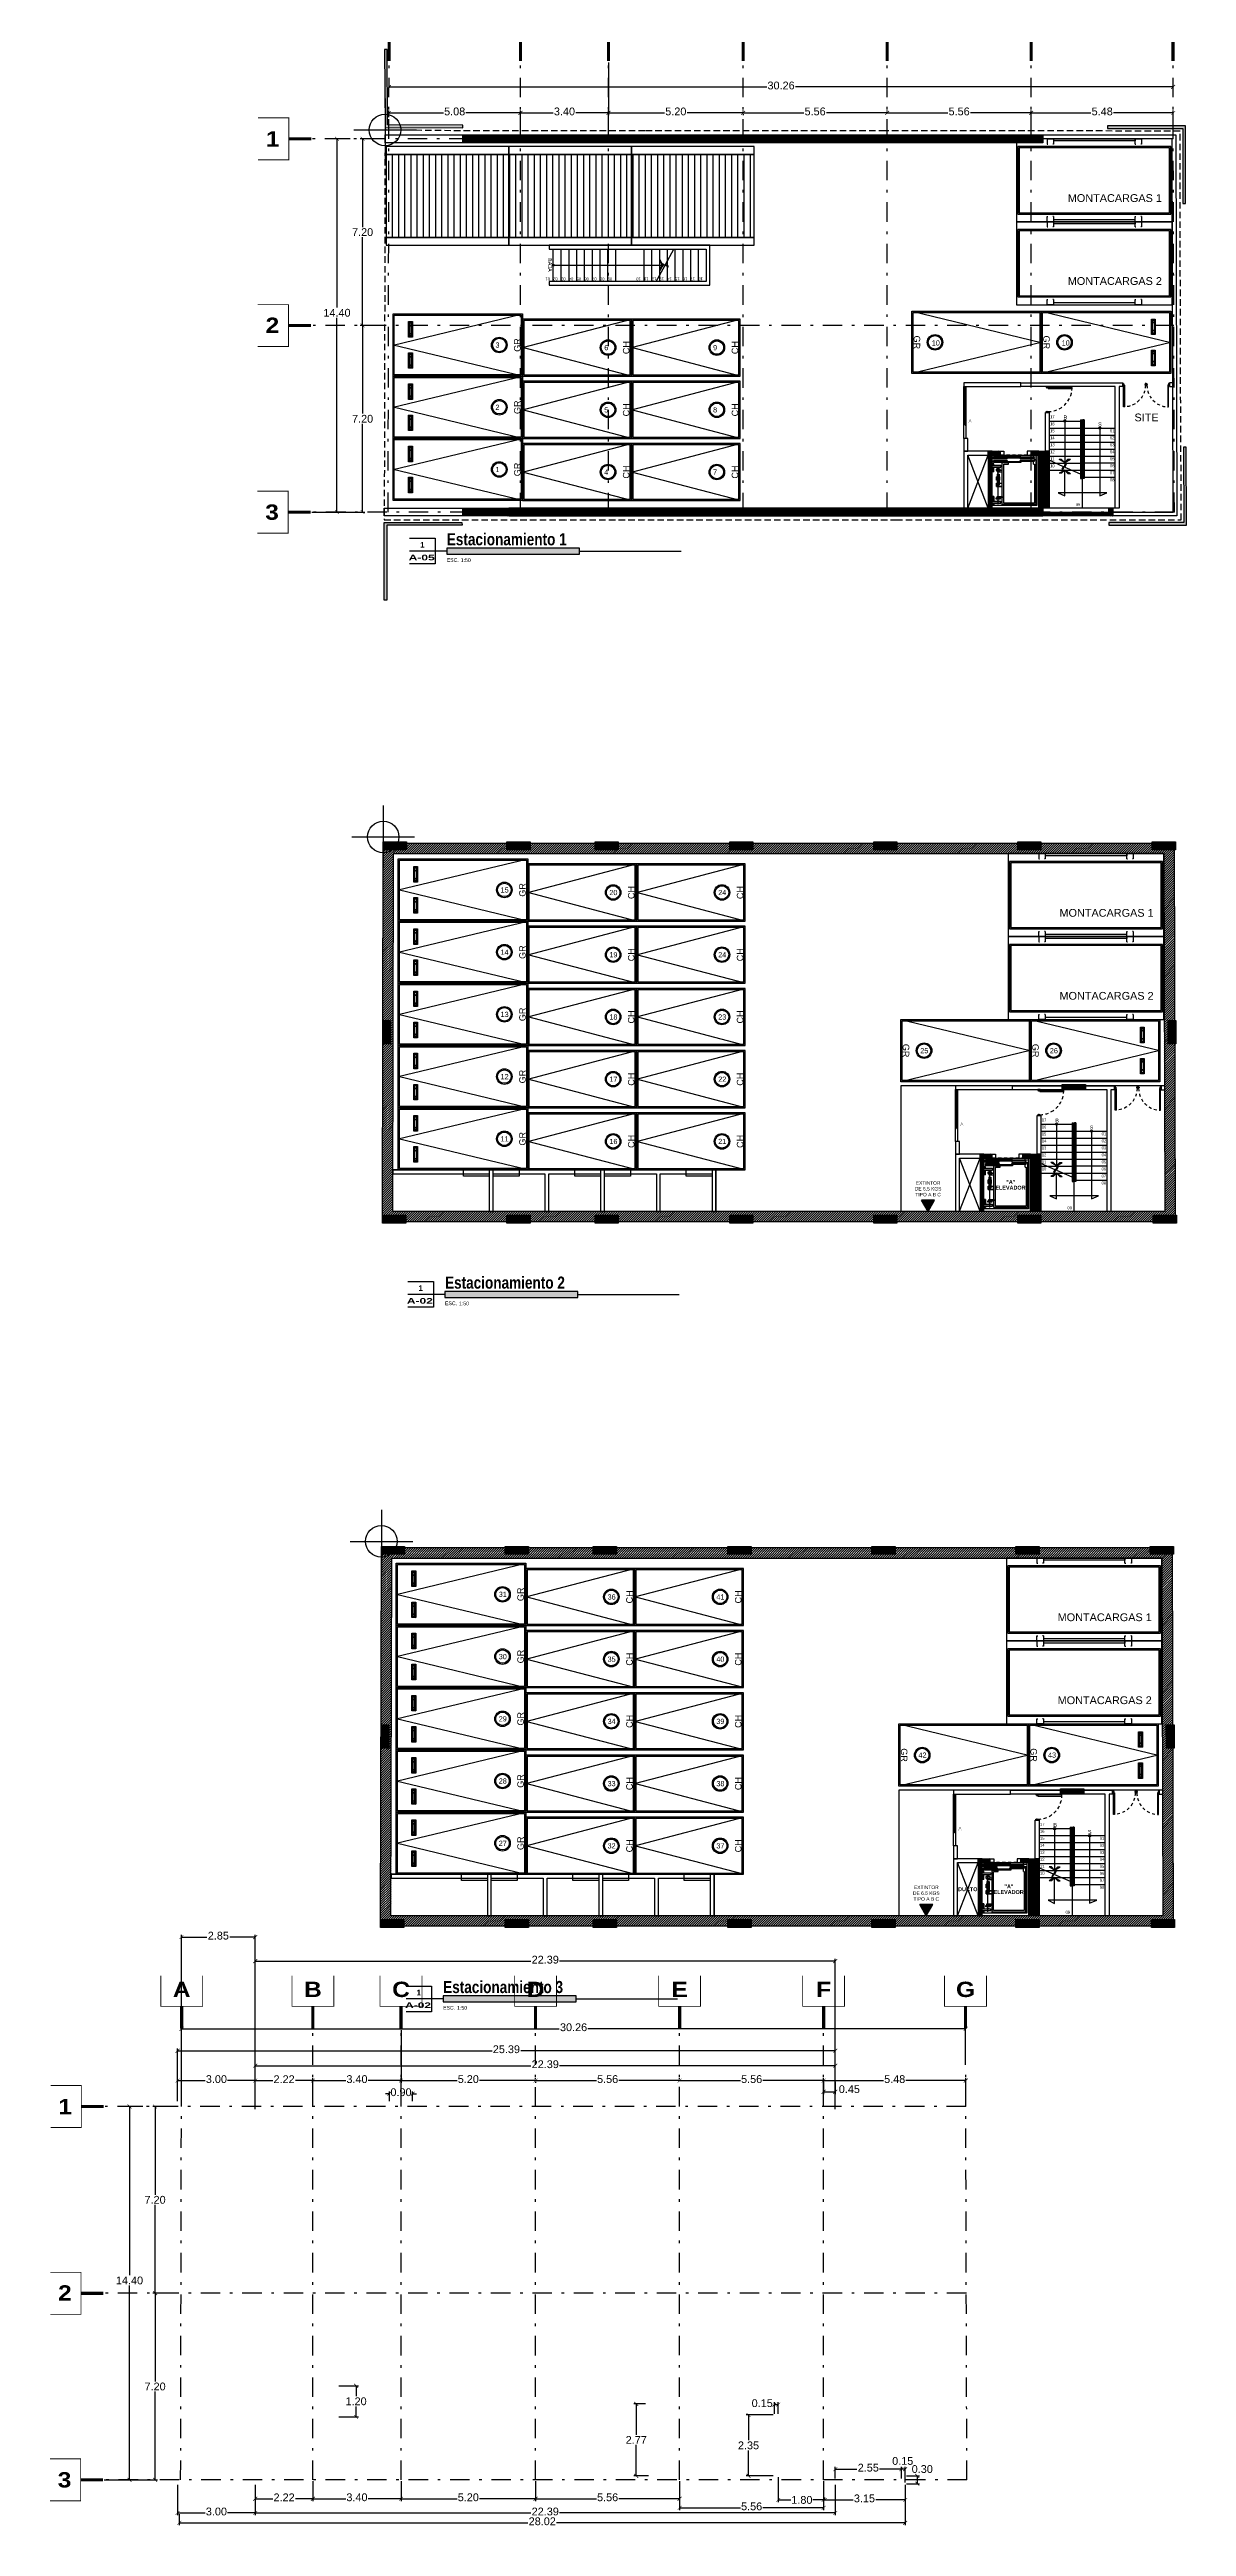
# Model space of a CAD drawing. Header units: millimetres. Extents: x -101 to 3415, y -52 to 1366.
# Drawn here: x -4.9 to 38.9, y -16.5 to 79 of the extents above; entities that cross this region are included whole.
import ezdxf
from ezdxf.enums import TextEntityAlignment as Align

# ---------------------------------------------------------------- set-up
doc = ezdxf.new("R2010")
doc.units = ezdxf.units.MM
for name, pattern in [('XR EJES SUPERIORES$0$DASHDOT2', [0.5, 0.25, -0.125, 0, -0.125]), ('XR LINDERO N$0$A-100a LALA IRAPUATO nave equipo$0$HIDDEN', [0.375, 0.25, -0.125]), ('XR SOTANO 2$0$XR PLANTA TIPO DE OFICINAS$0$HIDDEN', [0.375, 0.25, -0.125]), ('XR SOTANO 2$0$XR PLANTA TIPO DE OFICINAS$0$HIDDEN2', [0.1875, 0.125, -0.0625])]:
    doc.linetypes.add(name, pattern=pattern)
for name, color, linetype in [('00_ARQ', 8, 'Continuous'), ('XR EJES SUPERIORES$0$A-COTAS', 8, 'Continuous'), ('XR EJES SUPERIORES$0$A-EJES', 8, 'XR EJES SUPERIORES$0$DASHDOT2'), ('XR PB$0$A-COTA INTERNA', 7, 'Continuous')]:
    doc.layers.add(name, color=color, linetype=linetype)
doc.styles.add('prot4', font='swisseb.ttf', dxfattribs={"width": 0.56})
doc.styles.add('TÍTULO', font='arial.ttf', dxfattribs={"height": 0.19})
doc.styles.add('XR COLUMNAS SUPERIORES$0$XR BASES$0$XREF EJES$0$Standard', font='arial.ttf')
doc.styles.add('XR COLUMNAS SUPERIORES$0$XR COLUMNAS OFICINAS$0$XREF EJES$0$Standard', font='arial.ttf')
doc.styles.add('XR COLUMNAS SUPERIORES$0$XR PLANTA TIPO DE OFICINAS$0$XREF EJES$0$Standard', font='arial.ttf')
doc.styles.add('XR COLUMNAS SUPERIORES$0$XR SIMBOLOGIAS DE CORTES$0$XREF EJES$0$Standard', font='arial.ttf')
doc.styles.add('XR COLUMNAS$0$XR BASES$0$XREF EJES$0$Standard', font='arial.ttf')
doc.styles.add('XR COLUMNAS$0$XR COLUMNAS OFICINAS$0$XREF EJES$0$Standard', font='arial.ttf')
doc.styles.add('XR COLUMNAS$0$XR PLANTA TIPO DE OFICINAS$0$XREF EJES$0$Standard', font='arial.ttf')
doc.styles.add('XR COLUMNAS$0$XR SIMBOLOGIAS DE CORTES$0$XREF EJES$0$Standard', font='arial.ttf')
doc.styles.add('XR EJES SUPERIORES$0$protot1', font='')
doc.styles.add('XR EJES SUPERIORES$0$Standard', font='arial.ttf')
doc.styles.add('XR EJES SUPERIORES$0$XR BASES$0$XREF EJES$0$Standard', font='arial.ttf')
doc.styles.add('XR EJES SUPERIORES$0$XR COLUMNAS OFICINAS$0$XREF EJES$0$Standard', font='arial.ttf')
doc.styles.add('XR EJES SUPERIORES$0$XR PLANTA TIPO DE OFICINAS$0$XREF EJES$0$Standard', font='arial.ttf')
doc.styles.add('XR EJES SUPERIORES$0$XR SIMBOLOGIAS DE CORTES$0$XREF EJES$0$Standard', font='arial.ttf')
doc.styles.add('XR PB$0$Standard', font='arial.ttf')
doc.styles.add('XR PB$0$XR PLANTA TIPO DE OFICINAS$0$TEXTO-ALB-100', font='arial.ttf', dxfattribs={"height": 0.15})
doc.styles.add('XR SOTANO 2$0$ARIEL', font='arial.ttf')
doc.styles.add('XR SOTANO 2$0$DIM', font='arial.ttf')
doc.styles.add('XR SOTANO 2$0$Standard', font='arial.ttf')
doc.styles.add('XR SOTANO 2$0$XR PLANTA TIPO DE OFICINAS$0$estilo1', font='arialbd.ttf')
doc.styles.add('XR SOTANO 2$0$XR PLANTA TIPO DE OFICINAS$0$TEXTO-ALB-100', font='arial.ttf', dxfattribs={"height": 0.15})
doc.styles.get('XR EJES SUPERIORES$0$protot1').set_extended_font_data('Arial Black')
doc.dimstyles.new('XR EJES SUPERIORES$0$PAÑOS50', dxfattribs={"dimscale": 0.5, "dimtxt": 0.6, "dimasz": 0.3, "dimexe": 0.18, "dimexo": 0.1, "dimgap": 0.09, "dimtad": 0, "dimtih": 1, "dimtoh": 1, "dimzin": 0, "dimdsep": 46, "dimtxsty": 'XR EJES SUPERIORES$0$Standard', "dimblk": 'XR EJES SUPERIORES$0$_ArchTick', "dimcen": 0.09, "dimclrd": 256, "dimclre": 256, "dimclrt": 2, "dimadec": 0, "dimazin": 0, "dimtfac": 1, "dimtix": 1, "dimtmove": 2, "dimatfit": 3, "dimldrblk": 'XR EJES SUPERIORES$0$_ArchTick', "dimfxl": 0.18, "dimtvp": 0.18, "dimtolj": 1, "dimtzin": 0, "dimarcsym": 0})
doc.dimstyles.new('XR PB$0$PAÑOS50', dxfattribs={"dimscale": 0.5, "dimtxt": 0.6, "dimasz": 0.3, "dimexe": 0.18, "dimexo": 0.1, "dimgap": 0.09, "dimtad": 0, "dimtih": 1, "dimtoh": 1, "dimzin": 0, "dimdsep": 46, "dimtxsty": 'XR PB$0$Standard', "dimblk": 'XR PB$0$_ArchTick', "dimcen": 0.09, "dimclrd": 8, "dimclre": 8, "dimclrt": 2, "dimadec": 0, "dimazin": 0, "dimtfac": 1, "dimtix": 1, "dimtmove": 2, "dimatfit": 3, "dimldrblk": 'XR PB$0$_ArchTick', "dimfxl": 0.18, "dimtvp": 0.18, "dimtolj": 1, "dimtzin": 0, "dimarcsym": 0})
pattern_1 = [(45, (8.00897, 75.89185), (-0.02245064, 0.02245064), [])]
pattern_2 = [(315, (270.687047, 51.371213), (-0.02245064, -0.02245064), [])]
pattern_3 = [(45, (96.186, 103.677), (-6.73519, 6.73519), []), (45, (100.676, 103.677), (-6.73519, 6.73519), [])]

# ---------------------------------------------------------------- blocks, each defined once
blk = doc.blocks.new('XR EJES SUPERIORES$0$_ArchTick')
at = {"color": 0, "linetype": 'ByBlock', "const_width": 0.15}
blk.add_lwpolyline([(-0.5, -0.5), (0.5, 0.5)], dxfattribs=at)
blk = doc.blocks.new('*D92')
at = {"layer": 'Defpoints', "color": 0, "transparency": 16777216}
for p in [(3, -14.89), (25.387, -14.89), (25.387, -16.02)]:
    blk.add_point(p, dxfattribs=at)
at = {"layer": 'XR EJES SUPERIORES$0$A-COTAS', "lineweight": -2, "transparency": 16777216}
for p, q in [((3, -14.94), (3, -16.11)), ((25.387, -14.94), (25.387, -16.11)), ((3, -16.02), (13.639, -16.02)), ((25.387, -16.02), (14.747, -16.02))]:
    blk.add_line(p, q, dxfattribs=at)
at = {"layer": 'XR EJES SUPERIORES$0$A-COTAS', "lineweight": -2, "transparency": 16777216, "xscale": 0.15, "yscale": 0.15, "zscale": 0.15, "rotation": 180}
blk.add_blockref('XR EJES SUPERIORES$0$_ArchTick', (3, -16.02), dxfattribs=at)
at = {"layer": 'XR EJES SUPERIORES$0$A-COTAS', "lineweight": -2, "transparency": 16777216, "xscale": 0.15, "yscale": 0.15, "zscale": 0.15}
blk.add_blockref('XR EJES SUPERIORES$0$_ArchTick', (25.387, -16.02), dxfattribs=at)
at = {"layer": 'XR EJES SUPERIORES$0$A-COTAS', "color": 2, "transparency": 16777216, "insert": (14.193, -15.965), "char_height": 0.3, "attachment_point": 5, "style": 'XR EJES SUPERIORES$0$Standard'}
blk.add_mtext('\\A1;22.39', dxfattribs=at)
blk = doc.blocks.new('*D93')
at = {"layer": 'Defpoints', "color": 0, "transparency": 16777216}
for p in [(25.387, 5.264), (3, -0.193), (25.387, -0.193)]:
    blk.add_point(p, dxfattribs=at)
at = {"layer": 'XR EJES SUPERIORES$0$A-COTAS', "lineweight": -2, "transparency": 16777216}
for p, q in [((3, -0.143), (3, 5.354)), ((3, 5.264), (13.639, 5.264)), ((25.387, 5.264), (14.747, 5.264)), ((25.387, -0.143), (25.387, 5.354))]:
    blk.add_line(p, q, dxfattribs=at)
at = {"layer": 'XR EJES SUPERIORES$0$A-COTAS', "lineweight": -2, "transparency": 16777216, "xscale": 0.15, "yscale": 0.15, "zscale": 0.15, "rotation": 180}
blk.add_blockref('XR EJES SUPERIORES$0$_ArchTick', (3, 5.264), dxfattribs=at)
at = {"layer": 'XR EJES SUPERIORES$0$A-COTAS', "lineweight": -2, "transparency": 16777216, "xscale": 0.15, "yscale": 0.15, "zscale": 0.15}
blk.add_blockref('XR EJES SUPERIORES$0$_ArchTick', (25.387, 5.264), dxfattribs=at)
at = {"layer": 'XR EJES SUPERIORES$0$A-COTAS', "color": 2, "transparency": 16777216, "insert": (14.193, 5.319), "char_height": 0.3, "attachment_point": 5, "style": 'XR EJES SUPERIORES$0$Standard'}
blk.add_mtext('\\A1;22.39', dxfattribs=at)
blk = doc.blocks.new('XR EJES SUPERIORES$0$EJE_HOR')
at = {"color": 1, "linetype": 'Continuous', "const_width": 0.025}
blk.add_lwpolyline([(-0.616, 0.909), (-0.616, 0.005), (0.616, 0.005), (0.616, 0.909)], dxfattribs=at)
at = {"color": 2, "linetype": 'Continuous', "const_width": 0.09}
blk.add_lwpolyline([(0, 0), (0, -0.652)], dxfattribs=at)
at = {"color": 4, "style": 'XR EJES SUPERIORES$0$protot1', "oblique": 360}
blk.add_attdef('EJE', text='', height=0.45, dxfattribs=at).set_placement((0, 0.279), align=Align.CENTER)
blk = doc.blocks.new('*D94')
at = {"layer": 'Defpoints', "color": 0, "linetype": 'Continuous', "transparency": 16777216}
for p in [(-0.314, -0.343), (-0.867, -7.542), (-0.361, -7.542)]:
    blk.add_point(p, dxfattribs=at)
at = {"layer": 'XR EJES SUPERIORES$0$A-COTAS', "linetype": 'Continuous', "lineweight": -2, "transparency": 16777216}
for p, q in [((-0.364, -0.343), (-0.957, -0.343)), ((-0.867, -0.343), (-0.867, -3.744)), ((-0.867, -7.542), (-0.867, -4.141)), ((-0.411, -7.542), (-0.957, -7.542))]:
    blk.add_line(p, q, dxfattribs=at)
at = {"layer": 'XR EJES SUPERIORES$0$A-COTAS', "linetype": 'Continuous', "lineweight": -2, "transparency": 16777216, "xscale": 0.15, "yscale": 0.15, "zscale": 0.15}
for p, rotation in [((-0.867, -0.343), 90), ((-0.867, -7.542), 270)]:
    blk.add_blockref('XR EJES SUPERIORES$0$_ArchTick', p, dxfattribs=dict(at, rotation=rotation))
at = {"layer": 'XR EJES SUPERIORES$0$A-COTAS', "color": 2, "linetype": 'Continuous', "transparency": 16777216, "insert": (-0.867, -3.943), "char_height": 0.3, "attachment_point": 5, "style": 'XR EJES SUPERIORES$0$Standard'}
blk.add_mtext('\\A1;7.20', dxfattribs=at)
blk = doc.blocks.new('*D95')
at = {"layer": 'Defpoints', "color": 0, "linetype": 'Continuous', "transparency": 16777216}
for p in [(13.821, 0.657), (13.821, 0.657), (19.38, 0.657)]:
    blk.add_point(p, dxfattribs=at)
at = {"layer": 'XR EJES SUPERIORES$0$A-COTAS', "linetype": 'Continuous', "lineweight": -2, "transparency": 16777216}
for p, q in [((13.821, 0.707), (13.821, 0.747)), ((13.821, 0.657), (16.166, 0.657)), ((19.38, 0.657), (17.035, 0.657)), ((19.38, 0.707), (19.38, 0.747))]:
    blk.add_line(p, q, dxfattribs=at)
at = {"layer": 'XR EJES SUPERIORES$0$A-COTAS', "linetype": 'Continuous', "lineweight": -2, "transparency": 16777216, "xscale": 0.15, "yscale": 0.15, "zscale": 0.15, "rotation": 180}
blk.add_blockref('XR EJES SUPERIORES$0$_ArchTick', (13.821, 0.657), dxfattribs=at)
at = {"layer": 'XR EJES SUPERIORES$0$A-COTAS', "linetype": 'Continuous', "lineweight": -2, "transparency": 16777216, "xscale": 0.15, "yscale": 0.15, "zscale": 0.15}
blk.add_blockref('XR EJES SUPERIORES$0$_ArchTick', (19.38, 0.657), dxfattribs=at)
at = {"layer": 'XR EJES SUPERIORES$0$A-COTAS', "color": 2, "linetype": 'Continuous', "transparency": 16777216, "insert": (16.6, 0.712), "char_height": 0.3, "attachment_point": 5, "style": 'XR EJES SUPERIORES$0$Standard'}
blk.add_mtext('\\A1;5.56', dxfattribs=at)
blk = doc.blocks.new('*D96')
at = {"layer": 'Defpoints', "color": 0, "linetype": 'Continuous', "transparency": 16777216}
for p in [(30.418, 2.657), (0.155, 1.571), (30.418, 1.638)]:
    blk.add_point(p, dxfattribs=at)
at = {"layer": 'XR EJES SUPERIORES$0$A-COTAS', "linetype": 'Continuous', "lineweight": -2, "transparency": 16777216}
for p, q in [((0.155, 1.621), (0.155, 2.747)), ((0.155, 2.657), (14.735, 2.657)), ((30.418, 2.657), (15.837, 2.657)), ((30.418, 1.688), (30.418, 2.747))]:
    blk.add_line(p, q, dxfattribs=at)
at = {"layer": 'XR EJES SUPERIORES$0$A-COTAS', "linetype": 'Continuous', "lineweight": -2, "transparency": 16777216, "xscale": 0.15, "yscale": 0.15, "zscale": 0.15, "rotation": 180}
blk.add_blockref('XR EJES SUPERIORES$0$_ArchTick', (0.155, 2.657), dxfattribs=at)
at = {"layer": 'XR EJES SUPERIORES$0$A-COTAS', "linetype": 'Continuous', "lineweight": -2, "transparency": 16777216, "xscale": 0.15, "yscale": 0.15, "zscale": 0.15}
blk.add_blockref('XR EJES SUPERIORES$0$_ArchTick', (30.418, 2.657), dxfattribs=at)
at = {"layer": 'XR EJES SUPERIORES$0$A-COTAS', "color": 2, "linetype": 'Continuous', "transparency": 16777216, "insert": (15.286, 2.712), "char_height": 0.3, "attachment_point": 5, "style": 'XR EJES SUPERIORES$0$Standard'}
blk.add_mtext('\\A1;30.26', dxfattribs=at)
blk = doc.blocks.new('*D97')
at = {"layer": 'Defpoints', "color": 0, "linetype": 'Continuous', "transparency": 16777216}
for p in [(-1.291, -0.344), (-1.855, -14.741), (-1.467, -14.741)]:
    blk.add_point(p, dxfattribs=at)
at = {"layer": 'XR EJES SUPERIORES$0$A-COTAS', "linetype": 'Continuous', "lineweight": -2, "transparency": 16777216}
for p, q in [((-1.341, -0.344), (-1.945, -0.344)), ((-1.855, -0.344), (-1.855, -6.854)), ((-1.855, -14.741), (-1.855, -7.251)), ((-1.517, -14.741), (-1.945, -14.741))]:
    blk.add_line(p, q, dxfattribs=at)
at = {"layer": 'XR EJES SUPERIORES$0$A-COTAS', "linetype": 'Continuous', "lineweight": -2, "transparency": 16777216, "xscale": 0.15, "yscale": 0.15, "zscale": 0.15}
for p, rotation in [((-1.855, -0.344), 90), ((-1.855, -14.741), 270)]:
    blk.add_blockref('XR EJES SUPERIORES$0$_ArchTick', p, dxfattribs=dict(at, rotation=rotation))
at = {"layer": 'XR EJES SUPERIORES$0$A-COTAS', "color": 2, "linetype": 'Continuous', "transparency": 16777216, "insert": (-1.855, -7.053), "char_height": 0.3, "attachment_point": 5, "style": 'XR EJES SUPERIORES$0$Standard'}
blk.add_mtext('\\A1;14.40', dxfattribs=at)
blk = doc.blocks.new('*D101')
at = {"layer": 'Defpoints', "color": 0, "transparency": 16777216}
for p in [(8.625, 2.657), (8.625, 0.657), (13.821, 0.657)]:
    blk.add_point(p, dxfattribs=at)
at = {"layer": 'XR EJES SUPERIORES$0$A-COTAS', "lineweight": -2, "transparency": 16777216}
for p, q in [((8.625, 2.607), (8.625, 0.567)), ((8.625, 0.657), (10.789, 0.657)), ((13.821, 0.657), (11.657, 0.657)), ((13.821, 0.607), (13.821, 0.567))]:
    blk.add_line(p, q, dxfattribs=at)
at = {"layer": 'XR EJES SUPERIORES$0$A-COTAS', "lineweight": -2, "transparency": 16777216, "xscale": 0.15, "yscale": 0.15, "zscale": 0.15, "rotation": 180}
blk.add_blockref('XR EJES SUPERIORES$0$_ArchTick', (8.625, 0.657), dxfattribs=at)
at = {"layer": 'XR EJES SUPERIORES$0$A-COTAS', "lineweight": -2, "transparency": 16777216, "xscale": 0.15, "yscale": 0.15, "zscale": 0.15}
blk.add_blockref('XR EJES SUPERIORES$0$_ArchTick', (13.821, 0.657), dxfattribs=at)
at = {"layer": 'XR EJES SUPERIORES$0$A-COTAS', "color": 2, "transparency": 16777216, "insert": (11.223, 0.712), "char_height": 0.3, "attachment_point": 5, "style": 'XR EJES SUPERIORES$0$Standard'}
blk.add_mtext('\\A1;5.20', dxfattribs=at)
blk = doc.blocks.new('*D102')
at = {"layer": 'Defpoints', "color": 0, "transparency": 16777216}
for p in [(-0.361, -7.542), (-2.88, -14.741), (-0.867, -14.741)]:
    blk.add_point(p, dxfattribs=at)
at = {"layer": 'XR EJES SUPERIORES$0$A-COTAS', "lineweight": -2, "transparency": 16777216}
for p, q in [((-0.411, -7.542), (-0.957, -7.542)), ((-0.867, -7.542), (-0.867, -10.943)), ((-0.867, -14.741), (-0.867, -11.34)), ((-2.83, -14.741), (-0.777, -14.741))]:
    blk.add_line(p, q, dxfattribs=at)
at = {"layer": 'XR EJES SUPERIORES$0$A-COTAS', "lineweight": -2, "transparency": 16777216, "xscale": 0.15, "yscale": 0.15, "zscale": 0.15}
for p, rotation in [((-0.867, -7.542), 90), ((-0.867, -14.741), 270)]:
    blk.add_blockref('XR EJES SUPERIORES$0$_ArchTick', p, dxfattribs=dict(at, rotation=rotation))
at = {"layer": 'XR EJES SUPERIORES$0$A-COTAS', "color": 2, "transparency": 16777216, "insert": (-0.867, -11.142), "char_height": 0.3, "attachment_point": 5, "style": 'XR EJES SUPERIORES$0$Standard'}
blk.add_mtext('\\A1;7.20', dxfattribs=at)
blk = doc.blocks.new('*D98')
at = {"layer": 'Defpoints', "color": 0, "transparency": 16777216}
for p in [(5.225, 0.657), (5.225, 0.657), (8.625, 0.185)]:
    blk.add_point(p, dxfattribs=at)
at = {"layer": 'XR EJES SUPERIORES$0$A-COTAS', "lineweight": -2, "transparency": 16777216}
for p, q in [((5.225, 0.707), (5.225, 0.747)), ((5.225, 0.657), (6.491, 0.657)), ((8.625, 0.657), (7.359, 0.657)), ((8.625, 0.235), (8.625, 0.747))]:
    blk.add_line(p, q, dxfattribs=at)
at = {"layer": 'XR EJES SUPERIORES$0$A-COTAS', "lineweight": -2, "transparency": 16777216, "xscale": 0.15, "yscale": 0.15, "zscale": 0.15, "rotation": 180}
blk.add_blockref('XR EJES SUPERIORES$0$_ArchTick', (5.225, 0.657), dxfattribs=at)
at = {"layer": 'XR EJES SUPERIORES$0$A-COTAS', "lineweight": -2, "transparency": 16777216, "xscale": 0.15, "yscale": 0.15, "zscale": 0.15}
blk.add_blockref('XR EJES SUPERIORES$0$_ArchTick', (8.625, 0.657), dxfattribs=at)
at = {"layer": 'XR EJES SUPERIORES$0$A-COTAS', "color": 2, "transparency": 16777216, "insert": (6.925, 0.712), "char_height": 0.3, "attachment_point": 5, "style": 'XR EJES SUPERIORES$0$Standard'}
blk.add_mtext('\\A1;3.40', dxfattribs=at)
blk = doc.blocks.new('*D99')
at = {"layer": 'Defpoints', "color": 0, "transparency": 16777216}
for p in [(19.38, 0.657), (19.38, 0.657), (24.938, 0.185)]:
    blk.add_point(p, dxfattribs=at)
at = {"layer": 'XR EJES SUPERIORES$0$A-COTAS', "lineweight": -2, "transparency": 16777216}
for p, q in [((19.38, 0.707), (19.38, 0.747)), ((19.38, 0.657), (21.725, 0.657)), ((24.938, 0.657), (22.594, 0.657)), ((24.938, 0.235), (24.938, 0.747))]:
    blk.add_line(p, q, dxfattribs=at)
at = {"layer": 'XR EJES SUPERIORES$0$A-COTAS', "lineweight": -2, "transparency": 16777216, "xscale": 0.15, "yscale": 0.15, "zscale": 0.15, "rotation": 180}
blk.add_blockref('XR EJES SUPERIORES$0$_ArchTick', (19.38, 0.657), dxfattribs=at)
at = {"layer": 'XR EJES SUPERIORES$0$A-COTAS', "lineweight": -2, "transparency": 16777216, "xscale": 0.15, "yscale": 0.15, "zscale": 0.15}
blk.add_blockref('XR EJES SUPERIORES$0$_ArchTick', (24.938, 0.657), dxfattribs=at)
at = {"layer": 'XR EJES SUPERIORES$0$A-COTAS', "color": 2, "transparency": 16777216, "insert": (22.159, 0.712), "char_height": 0.3, "attachment_point": 5, "style": 'XR EJES SUPERIORES$0$Standard'}
blk.add_mtext('\\A1;5.56', dxfattribs=at)
blk = doc.blocks.new('*D100')
at = {"layer": 'Defpoints', "color": 0, "transparency": 16777216}
for p in [(24.938, 0.235), (30.423, 0.657), (30.423, 0.297)]:
    blk.add_point(p, dxfattribs=at)
at = {"layer": 'XR EJES SUPERIORES$0$A-COTAS', "lineweight": -2, "transparency": 16777216}
for p, q in [((24.938, 0.285), (24.938, 0.747)), ((24.938, 0.657), (27.246, 0.657)), ((30.423, 0.657), (28.116, 0.657)), ((30.423, 0.347), (30.423, 0.747))]:
    blk.add_line(p, q, dxfattribs=at)
at = {"layer": 'XR EJES SUPERIORES$0$A-COTAS', "lineweight": -2, "transparency": 16777216, "xscale": 0.15, "yscale": 0.15, "zscale": 0.15, "rotation": 180}
blk.add_blockref('XR EJES SUPERIORES$0$_ArchTick', (24.938, 0.657), dxfattribs=at)
at = {"layer": 'XR EJES SUPERIORES$0$A-COTAS', "lineweight": -2, "transparency": 16777216, "xscale": 0.15, "yscale": 0.15, "zscale": 0.15}
blk.add_blockref('XR EJES SUPERIORES$0$_ArchTick', (30.423, 0.657), dxfattribs=at)
at = {"layer": 'XR EJES SUPERIORES$0$A-COTAS', "color": 2, "transparency": 16777216, "insert": (27.681, 0.712), "char_height": 0.3, "attachment_point": 5, "style": 'XR EJES SUPERIORES$0$Standard'}
blk.add_mtext('\\A1;5.48', dxfattribs=at)
blk = doc.blocks.new('*D103')
at = {"layer": 'Defpoints', "color": 0, "transparency": 16777216}
for p in [(0.15, 6.19), (0.15, -0.193), (3, -0.029)]:
    blk.add_point(p, dxfattribs=at)
at = {"layer": 'XR EJES SUPERIORES$0$A-COTAS', "lineweight": -2, "transparency": 16777216}
for p, q in [((0.15, -0.143), (0.15, 6.28)), ((0.15, 6.19), (1.136, 6.19)), ((3, 6.19), (2.013, 6.19)), ((3, 0.021), (3, 6.28))]:
    blk.add_line(p, q, dxfattribs=at)
at = {"layer": 'XR EJES SUPERIORES$0$A-COTAS', "lineweight": -2, "transparency": 16777216, "xscale": 0.15, "yscale": 0.15, "zscale": 0.15, "rotation": 180}
blk.add_blockref('XR EJES SUPERIORES$0$_ArchTick', (0.15, 6.19), dxfattribs=at)
at = {"layer": 'XR EJES SUPERIORES$0$A-COTAS', "lineweight": -2, "transparency": 16777216, "xscale": 0.15, "yscale": 0.15, "zscale": 0.15}
blk.add_blockref('XR EJES SUPERIORES$0$_ArchTick', (3, 6.19), dxfattribs=at)
at = {"layer": 'XR EJES SUPERIORES$0$A-COTAS', "color": 2, "transparency": 16777216, "insert": (1.575, 6.245), "char_height": 0.3, "attachment_point": 5, "style": 'XR EJES SUPERIORES$0$Standard'}
blk.add_mtext('\\A1;2.85', dxfattribs=at)
blk = doc.blocks.new('*D104')
at = {"layer": 'Defpoints', "color": 0, "transparency": 16777216}
for p in [(3, 0.657), (3, -0.193), (5.225, -0.344)]:
    blk.add_point(p, dxfattribs=at)
at = {"layer": 'XR EJES SUPERIORES$0$A-COTAS', "lineweight": -2, "transparency": 16777216}
for p, q in [((3, -0.143), (3, 0.747)), ((3, 0.657), (3.677, 0.657)), ((5.225, 0.657), (4.548, 0.657)), ((5.225, -0.294), (5.225, 0.747))]:
    blk.add_line(p, q, dxfattribs=at)
at = {"layer": 'XR EJES SUPERIORES$0$A-COTAS', "lineweight": -2, "transparency": 16777216, "xscale": 0.15, "yscale": 0.15, "zscale": 0.15, "rotation": 180}
blk.add_blockref('XR EJES SUPERIORES$0$_ArchTick', (3, 0.657), dxfattribs=at)
at = {"layer": 'XR EJES SUPERIORES$0$A-COTAS', "lineweight": -2, "transparency": 16777216, "xscale": 0.15, "yscale": 0.15, "zscale": 0.15}
blk.add_blockref('XR EJES SUPERIORES$0$_ArchTick', (5.225, 0.657), dxfattribs=at)
at = {"layer": 'XR EJES SUPERIORES$0$A-COTAS', "color": 2, "transparency": 16777216, "insert": (4.112, 0.711), "char_height": 0.3, "attachment_point": 5, "style": 'XR EJES SUPERIORES$0$Standard'}
blk.add_mtext('\\A1;2.22', dxfattribs=at)
blk = doc.blocks.new('*D105')
at = {"layer": 'Defpoints', "color": 0, "transparency": 16777216}
for p in [(9.073, 0.152), (8.176, -0.193), (9.073, -0.193)]:
    blk.add_point(p, dxfattribs=at)
at = {"layer": 'XR EJES SUPERIORES$0$A-COTAS', "lineweight": -2, "transparency": 16777216}
for p, q in [((8.176, 0.152), (8.026, 0.152)), ((8.176, -0.143), (8.176, 0.242)), ((8.176, 0.152), (8.19, 0.152)), ((9.073, 0.152), (9.059, 0.152)), ((9.073, -0.143), (9.073, 0.242)), ((9.073, 0.152), (9.223, 0.152))]:
    blk.add_line(p, q, dxfattribs=at)
at = {"layer": 'XR EJES SUPERIORES$0$A-COTAS', "lineweight": -2, "transparency": 16777216, "xscale": 0.15, "yscale": 0.15, "zscale": 0.15}
blk.add_blockref('XR EJES SUPERIORES$0$_ArchTick', (8.176, 0.152), dxfattribs=at)
at = {"layer": 'XR EJES SUPERIORES$0$A-COTAS', "lineweight": -2, "transparency": 16777216, "xscale": 0.15, "yscale": 0.15, "zscale": 0.15, "rotation": 180}
blk.add_blockref('XR EJES SUPERIORES$0$_ArchTick', (9.073, 0.152), dxfattribs=at)
at = {"layer": 'XR EJES SUPERIORES$0$A-COTAS', "color": 2, "transparency": 16777216, "insert": (8.625, 0.207), "char_height": 0.3, "attachment_point": 5, "style": 'XR EJES SUPERIORES$0$Standard'}
blk.add_mtext('\\A1;0.90', dxfattribs=at)
blk = doc.blocks.new('*D106')
at = {"layer": 'Defpoints', "color": 0, "transparency": 16777216}
for p in [(24.938, 0.657), (25.387, 0.657), (25.387, 0.226)]:
    blk.add_point(p, dxfattribs=at)
at = {"layer": 'XR EJES SUPERIORES$0$A-COTAS', "lineweight": -2, "transparency": 16777216}
for p, q in [((24.938, 0.607), (24.938, 0.136)), ((24.938, 0.226), (25.387, 0.226)), ((25.387, 0.607), (25.387, 0.136))]:
    blk.add_line(p, q, dxfattribs=at)
at = {"layer": 'XR EJES SUPERIORES$0$A-COTAS', "lineweight": -2, "transparency": 16777216, "xscale": 0.15, "yscale": 0.15, "zscale": 0.15, "rotation": 180}
blk.add_blockref('XR EJES SUPERIORES$0$_ArchTick', (24.938, 0.226), dxfattribs=at)
at = {"layer": 'XR EJES SUPERIORES$0$A-COTAS', "lineweight": -2, "transparency": 16777216, "xscale": 0.15, "yscale": 0.15, "zscale": 0.15}
blk.add_blockref('XR EJES SUPERIORES$0$_ArchTick', (25.387, 0.226), dxfattribs=at)
at = {"layer": 'XR EJES SUPERIORES$0$A-COTAS', "color": 2, "transparency": 16777216, "insert": (25.931, 0.325), "char_height": 0.3, "attachment_point": 5, "style": 'XR EJES SUPERIORES$0$Standard'}
blk.add_mtext('\\A1;0.45', dxfattribs=at)
blk = doc.blocks.new('XR PB$0$_ArchTick')
at = {"color": 0, "linetype": 'ByBlock', "const_width": 0.15}
blk.add_lwpolyline([(-0.5, -0.5), (0.5, 0.5)], dxfattribs=at)
blk = doc.blocks.new('*D107')
at = {"layer": 'Defpoints', "color": 0, "transparency": 16777216}
for p in [(18.116, -11.815), (17.705, -14.59), (18.225, -14.59)]:
    blk.add_point(p, dxfattribs=at)
at = {"layer": 'XR PB$0$A-COTA INTERNA', "color": 8, "lineweight": -2, "transparency": 16777216}
for p, q in [((18.066, -11.815), (17.615, -11.815)), ((17.705, -11.815), (17.705, -13.007)), ((17.705, -14.59), (17.705, -13.398)), ((18.175, -14.59), (17.615, -14.59))]:
    blk.add_line(p, q, dxfattribs=at)
at = {"layer": 'XR PB$0$A-COTA INTERNA', "color": 8, "lineweight": -2, "transparency": 16777216, "xscale": 0.15, "yscale": 0.15, "zscale": 0.15}
for p, rotation in [((17.705, -11.815), 90), ((17.705, -14.59), 270)]:
    blk.add_blockref('XR PB$0$_ArchTick', p, dxfattribs=dict(at, rotation=rotation))
at = {"layer": 'XR PB$0$A-COTA INTERNA', "color": 2, "transparency": 16777216, "insert": (17.705, -13.203), "char_height": 0.3, "attachment_point": 5, "style": 'XR PB$0$Standard'}
blk.add_mtext('\\A1;2.77', dxfattribs=at)
blk = doc.blocks.new('*D109')
at = {"layer": 'Defpoints', "color": 0, "transparency": 16777216}
for p in [(6.177, -11.115), (6.891, -11.115), (6.177, -12.315)]:
    blk.add_point(p, dxfattribs=at)
at = {"layer": 'XR PB$0$A-COTA INTERNA', "color": 8, "lineweight": -2, "transparency": 16777216}
for p, q in [((6.227, -11.115), (6.981, -11.115)), ((6.891, -11.115), (6.891, -11.517)), ((6.227, -12.315), (6.981, -12.315)), ((6.891, -12.315), (6.891, -11.913))]:
    blk.add_line(p, q, dxfattribs=at)
at = {"layer": 'XR PB$0$A-COTA INTERNA', "color": 8, "lineweight": -2, "transparency": 16777216, "xscale": 0.15, "yscale": 0.15, "zscale": 0.15}
for p, rotation in [((6.891, -11.115), 90), ((6.891, -12.315), 270)]:
    blk.add_blockref('XR PB$0$_ArchTick', p, dxfattribs=dict(at, rotation=rotation))
at = {"layer": 'XR PB$0$A-COTA INTERNA', "color": 2, "transparency": 16777216, "insert": (6.891, -11.715), "char_height": 0.3, "attachment_point": 5, "style": 'XR PB$0$Standard'}
blk.add_mtext('\\A1;1.20', dxfattribs=at)
blk = doc.blocks.new('*D108')
at = {"layer": 'Defpoints', "color": 0, "transparency": 16777216}
for p in [(25.387, 1.231), (3, -0.493), (25.387, -0.493)]:
    blk.add_point(p, dxfattribs=at)
at = {"layer": 'XR PB$0$A-COTA INTERNA', "color": 8, "lineweight": -2, "transparency": 16777216}
for p, q in [((3, -0.443), (3, 1.321)), ((3, 1.231), (13.639, 1.231)), ((25.387, 1.231), (14.747, 1.231)), ((25.387, -0.443), (25.387, 1.321))]:
    blk.add_line(p, q, dxfattribs=at)
at = {"layer": 'XR PB$0$A-COTA INTERNA', "color": 8, "lineweight": -2, "transparency": 16777216, "xscale": 0.15, "yscale": 0.15, "zscale": 0.15, "rotation": 180}
blk.add_blockref('XR PB$0$_ArchTick', (3, 1.231), dxfattribs=at)
at = {"layer": 'XR PB$0$A-COTA INTERNA', "color": 8, "lineweight": -2, "transparency": 16777216, "xscale": 0.15, "yscale": 0.15, "zscale": 0.15}
blk.add_blockref('XR PB$0$_ArchTick', (25.387, 1.231), dxfattribs=at)
at = {"layer": 'XR PB$0$A-COTA INTERNA', "color": 2, "transparency": 16777216, "insert": (14.193, 1.286), "char_height": 0.3, "attachment_point": 5, "style": 'XR PB$0$Standard'}
blk.add_mtext('\\A1;22.39', dxfattribs=at)
blk = doc.blocks.new('*D110')
at = {"layer": 'Defpoints', "color": 0, "transparency": 16777216}
for p in [(-0.001, -14.89), (3, -14.89), (3, -16.02)]:
    blk.add_point(p, dxfattribs=at)
at = {"layer": 'XR EJES SUPERIORES$0$A-COTAS', "lineweight": -2, "transparency": 16777216}
for p, q in [((-0.001, -14.94), (-0.001, -16.11)), ((3, -14.94), (3, -16.11)), ((-0.001, -16.02), (1.066, -16.02)), ((3, -16.02), (1.934, -16.02))]:
    blk.add_line(p, q, dxfattribs=at)
at = {"layer": 'XR EJES SUPERIORES$0$A-COTAS', "lineweight": -2, "transparency": 16777216, "xscale": 0.15, "yscale": 0.15, "zscale": 0.15, "rotation": 180}
blk.add_blockref('XR EJES SUPERIORES$0$_ArchTick', (-0.001, -16.02), dxfattribs=at)
at = {"layer": 'XR EJES SUPERIORES$0$A-COTAS', "lineweight": -2, "transparency": 16777216, "xscale": 0.15, "yscale": 0.15, "zscale": 0.15}
blk.add_blockref('XR EJES SUPERIORES$0$_ArchTick', (3, -16.02), dxfattribs=at)
at = {"layer": 'XR EJES SUPERIORES$0$A-COTAS', "color": 2, "transparency": 16777216, "insert": (1.5, -15.965), "char_height": 0.3, "attachment_point": 5, "style": 'XR EJES SUPERIORES$0$Standard'}
blk.add_mtext('\\A1;3.00', dxfattribs=at)
blk = doc.blocks.new('*D111')
at = {"layer": 'Defpoints', "color": 0, "transparency": 16777216}
for p in [(23.185, -14.59), (24.987, -15.515), (24.987, -15.515)]:
    blk.add_point(p, dxfattribs=at)
at = {"layer": 'XR EJES SUPERIORES$0$A-COTAS', "lineweight": -2, "transparency": 16777216}
for p, q in [((23.185, -14.64), (23.185, -15.605)), ((23.185, -15.515), (23.678, -15.515)), ((24.987, -15.515), (24.518, -15.515)), ((24.987, -15.465), (24.987, -15.425))]:
    blk.add_line(p, q, dxfattribs=at)
at = {"layer": 'XR EJES SUPERIORES$0$A-COTAS', "lineweight": -2, "transparency": 16777216, "xscale": 0.15, "yscale": 0.15, "zscale": 0.15, "rotation": 180}
blk.add_blockref('XR EJES SUPERIORES$0$_ArchTick', (23.185, -15.515), dxfattribs=at)
at = {"layer": 'XR EJES SUPERIORES$0$A-COTAS', "lineweight": -2, "transparency": 16777216, "xscale": 0.15, "yscale": 0.15, "zscale": 0.15}
blk.add_blockref('XR EJES SUPERIORES$0$_ArchTick', (24.987, -15.515), dxfattribs=at)
at = {"layer": 'XR EJES SUPERIORES$0$A-COTAS', "color": 2, "transparency": 16777216, "insert": (24.098, -15.518), "char_height": 0.3, "attachment_point": 5, "style": 'XR EJES SUPERIORES$0$Standard'}
blk.add_mtext('\\A1;1.80', dxfattribs=at)
blk = doc.blocks.new('*D112')
at = {"layer": 'Defpoints', "color": 0, "transparency": 16777216}
for p in [(23.035, -12.24), (22.038, -14.59), (23.035, -14.59)]:
    blk.add_point(p, dxfattribs=at)
at = {"layer": 'XR EJES SUPERIORES$0$A-COTAS', "lineweight": -2, "transparency": 16777216}
for p, q in [((22.985, -12.24), (21.948, -12.24)), ((22.038, -12.24), (22.038, -13.217)), ((22.038, -14.59), (22.038, -13.613)), ((22.985, -14.59), (21.948, -14.59))]:
    blk.add_line(p, q, dxfattribs=at)
at = {"layer": 'XR EJES SUPERIORES$0$A-COTAS', "lineweight": -2, "transparency": 16777216, "xscale": 0.15, "yscale": 0.15, "zscale": 0.15}
for p, rotation in [((22.038, -12.24), 90), ((22.038, -14.59), 270)]:
    blk.add_blockref('XR EJES SUPERIORES$0$_ArchTick', p, dxfattribs=dict(at, rotation=rotation))
at = {"layer": 'XR EJES SUPERIORES$0$A-COTAS', "color": 2, "transparency": 16777216, "insert": (22.038, -13.415), "char_height": 0.3, "attachment_point": 5, "style": 'XR EJES SUPERIORES$0$Standard'}
blk.add_mtext('\\A1;2.35', dxfattribs=at)
blk = doc.blocks.new('*D113')
at = {"layer": 'Defpoints', "color": 0, "transparency": 16777216}
for p in [(23.035, -12.24), (23.185, -11.842), (23.185, -12.24)]:
    blk.add_point(p, dxfattribs=at)
at = {"layer": 'XR EJES SUPERIORES$0$A-COTAS', "lineweight": -2, "transparency": 16777216}
for p, q in [((23.035, -12.19), (23.035, -11.752)), ((23.035, -11.842), (23.185, -11.842)), ((23.185, -12.19), (23.185, -11.752))]:
    blk.add_line(p, q, dxfattribs=at)
at = {"layer": 'XR EJES SUPERIORES$0$A-COTAS', "lineweight": -2, "transparency": 16777216, "xscale": 0.15, "yscale": 0.15, "zscale": 0.15, "rotation": 180}
blk.add_blockref('XR EJES SUPERIORES$0$_ArchTick', (23.035, -11.842), dxfattribs=at)
at = {"layer": 'XR EJES SUPERIORES$0$A-COTAS', "lineweight": -2, "transparency": 16777216, "xscale": 0.15, "yscale": 0.15, "zscale": 0.15}
blk.add_blockref('XR EJES SUPERIORES$0$_ArchTick', (23.185, -11.842), dxfattribs=at)
at = {"layer": 'XR EJES SUPERIORES$0$A-COTAS', "color": 2, "transparency": 16777216, "insert": (22.567, -11.786), "char_height": 0.3, "attachment_point": 5, "style": 'XR EJES SUPERIORES$0$Standard'}
blk.add_mtext('\\A1;0.15', dxfattribs=at)
blk = doc.blocks.new('*D114')
at = {"layer": 'Defpoints', "color": 0, "transparency": 16777216}
for p in [(27.937, -14.33), (25.387, -14.74), (27.937, -14.74)]:
    blk.add_point(p, dxfattribs=at)
at = {"layer": 'XR EJES SUPERIORES$0$A-COTAS', "lineweight": -2, "transparency": 16777216}
for p, q in [((25.387, -14.69), (25.387, -14.24)), ((25.387, -14.33), (26.223, -14.33)), ((27.937, -14.33), (27.1, -14.33)), ((27.937, -14.69), (27.937, -14.24))]:
    blk.add_line(p, q, dxfattribs=at)
at = {"layer": 'XR EJES SUPERIORES$0$A-COTAS', "lineweight": -2, "transparency": 16777216, "xscale": 0.15, "yscale": 0.15, "zscale": 0.15, "rotation": 180}
blk.add_blockref('XR EJES SUPERIORES$0$_ArchTick', (25.387, -14.33), dxfattribs=at)
at = {"layer": 'XR EJES SUPERIORES$0$A-COTAS', "lineweight": -2, "transparency": 16777216, "xscale": 0.15, "yscale": 0.15, "zscale": 0.15}
blk.add_blockref('XR EJES SUPERIORES$0$_ArchTick', (27.937, -14.33), dxfattribs=at)
at = {"layer": 'XR EJES SUPERIORES$0$A-COTAS', "color": 2, "transparency": 16777216, "insert": (26.662, -14.274), "char_height": 0.3, "attachment_point": 5, "style": 'XR EJES SUPERIORES$0$Standard'}
blk.add_mtext('\\A1;2.55', dxfattribs=at)
blk = doc.blocks.new('*D115')
at = {"layer": 'Defpoints', "color": 0, "transparency": 16777216}
for p in [(28.087, -14.59), (28.087, -14.89), (28.552, -14.89)]:
    blk.add_point(p, dxfattribs=at)
at = {"layer": 'XR EJES SUPERIORES$0$A-COTAS', "lineweight": -2, "transparency": 16777216}
for p, q in [((28.137, -14.59), (28.642, -14.59)), ((28.137, -14.89), (28.642, -14.89)), ((28.552, -14.59), (28.552, -14.89))]:
    blk.add_line(p, q, dxfattribs=at)
at = {"layer": 'XR EJES SUPERIORES$0$A-COTAS', "lineweight": -2, "transparency": 16777216, "xscale": 0.15, "yscale": 0.15, "zscale": 0.15}
for p, rotation in [((28.552, -14.59), 90), ((28.552, -14.89), 270)]:
    blk.add_blockref('XR EJES SUPERIORES$0$_ArchTick', p, dxfattribs=dict(at, rotation=rotation))
at = {"layer": 'XR EJES SUPERIORES$0$A-COTAS', "color": 2, "transparency": 16777216, "insert": (28.744, -14.327), "char_height": 0.3, "attachment_point": 5, "style": 'XR EJES SUPERIORES$0$Standard'}
blk.add_mtext('\\A1;0.30', dxfattribs=at)
blk = doc.blocks.new('*D116')
at = {"layer": 'Defpoints', "color": 0, "transparency": 16777216}
for p in [(27.937, -14.33), (27.937, -14.59), (28.087, -14.89)]:
    blk.add_point(p, dxfattribs=at)
at = {"layer": 'XR EJES SUPERIORES$0$A-COTAS', "lineweight": -2, "transparency": 16777216}
for p, q in [((27.937, -14.54), (27.937, -14.24)), ((28.087, -14.33), (27.937, -14.33)), ((28.087, -14.84), (28.087, -14.24))]:
    blk.add_line(p, q, dxfattribs=at)
at = {"layer": 'XR EJES SUPERIORES$0$A-COTAS', "lineweight": -2, "transparency": 16777216, "xscale": 0.15, "yscale": 0.15, "zscale": 0.15, "rotation": 180}
blk.add_blockref('XR EJES SUPERIORES$0$_ArchTick', (27.937, -14.33), dxfattribs=at)
at = {"layer": 'XR EJES SUPERIORES$0$A-COTAS', "lineweight": -2, "transparency": 16777216, "xscale": 0.15, "yscale": 0.15, "zscale": 0.15}
blk.add_blockref('XR EJES SUPERIORES$0$_ArchTick', (28.087, -14.33), dxfattribs=at)
at = {"layer": 'XR EJES SUPERIORES$0$A-COTAS', "color": 2, "transparency": 16777216, "insert": (27.991, -14.015), "char_height": 0.3, "attachment_point": 5, "style": 'XR EJES SUPERIORES$0$Standard'}
blk.add_mtext('\\A1;0.15', dxfattribs=at)
blk = doc.blocks.new('*D117')
at = {"layer": 'Defpoints', "color": 0, "transparency": 16777216}
for p in [(28.087, -14.89), (0.067, -16.02), (28.087, -16.399)]:
    blk.add_point(p, dxfattribs=at)
at = {"layer": 'XR EJES SUPERIORES$0$A-COTAS', "lineweight": -2, "transparency": 16777216}
for p, q in [((28.087, -14.94), (28.087, -16.489)), ((0.067, -16.07), (0.067, -16.489)), ((0.067, -16.399), (13.525, -16.399)), ((28.087, -16.399), (14.629, -16.399))]:
    blk.add_line(p, q, dxfattribs=at)
at = {"layer": 'XR EJES SUPERIORES$0$A-COTAS', "lineweight": -2, "transparency": 16777216, "xscale": 0.15, "yscale": 0.15, "zscale": 0.15, "rotation": 180}
blk.add_blockref('XR EJES SUPERIORES$0$_ArchTick', (0.067, -16.399), dxfattribs=at)
at = {"layer": 'XR EJES SUPERIORES$0$A-COTAS', "lineweight": -2, "transparency": 16777216, "xscale": 0.15, "yscale": 0.15, "zscale": 0.15}
blk.add_blockref('XR EJES SUPERIORES$0$_ArchTick', (28.087, -16.399), dxfattribs=at)
at = {"layer": 'XR EJES SUPERIORES$0$A-COTAS', "color": 2, "transparency": 16777216, "insert": (14.077, -16.343), "char_height": 0.3, "attachment_point": 5, "style": 'XR EJES SUPERIORES$0$Standard'}
blk.add_mtext('\\A1;28.02', dxfattribs=at)
blk = doc.blocks.new('*D118')
at = {"layer": 'Defpoints', "color": 0, "transparency": 16777216}
for p in [(3, -14.89), (5.225, -14.741), (3, -15.472)]:
    blk.add_point(p, dxfattribs=at)
at = {"layer": 'XR EJES SUPERIORES$0$A-COTAS', "lineweight": -2, "transparency": 16777216}
for p, q in [((3, -14.94), (3, -15.562)), ((5.225, -14.791), (5.225, -15.562)), ((3, -15.472), (3.677, -15.472)), ((5.225, -15.472), (4.548, -15.472))]:
    blk.add_line(p, q, dxfattribs=at)
at = {"layer": 'XR EJES SUPERIORES$0$A-COTAS', "lineweight": -2, "transparency": 16777216, "xscale": 0.15, "yscale": 0.15, "zscale": 0.15, "rotation": 180}
blk.add_blockref('XR EJES SUPERIORES$0$_ArchTick', (3, -15.472), dxfattribs=at)
at = {"layer": 'XR EJES SUPERIORES$0$A-COTAS', "lineweight": -2, "transparency": 16777216, "xscale": 0.15, "yscale": 0.15, "zscale": 0.15}
blk.add_blockref('XR EJES SUPERIORES$0$_ArchTick', (5.225, -15.472), dxfattribs=at)
at = {"layer": 'XR EJES SUPERIORES$0$A-COTAS', "color": 2, "transparency": 16777216, "insert": (4.112, -15.418), "char_height": 0.3, "attachment_point": 5, "style": 'XR EJES SUPERIORES$0$Standard'}
blk.add_mtext('\\A1;2.22', dxfattribs=at)
blk = doc.blocks.new('*D119')
at = {"layer": 'Defpoints', "color": 0, "transparency": 16777216}
for p in [(5.225, -14.741), (8.625, -14.741), (8.625, -15.472)]:
    blk.add_point(p, dxfattribs=at)
at = {"layer": 'XR EJES SUPERIORES$0$A-COTAS', "lineweight": -2, "transparency": 16777216}
for p, q in [((5.225, -14.791), (5.225, -15.562)), ((8.625, -14.791), (8.625, -15.562)), ((5.225, -15.472), (6.491, -15.472)), ((8.625, -15.472), (7.359, -15.472))]:
    blk.add_line(p, q, dxfattribs=at)
at = {"layer": 'XR EJES SUPERIORES$0$A-COTAS', "lineweight": -2, "transparency": 16777216, "xscale": 0.15, "yscale": 0.15, "zscale": 0.15, "rotation": 180}
blk.add_blockref('XR EJES SUPERIORES$0$_ArchTick', (5.225, -15.472), dxfattribs=at)
at = {"layer": 'XR EJES SUPERIORES$0$A-COTAS', "lineweight": -2, "transparency": 16777216, "xscale": 0.15, "yscale": 0.15, "zscale": 0.15}
blk.add_blockref('XR EJES SUPERIORES$0$_ArchTick', (8.625, -15.472), dxfattribs=at)
at = {"layer": 'XR EJES SUPERIORES$0$A-COTAS', "color": 2, "transparency": 16777216, "insert": (6.925, -15.417), "char_height": 0.3, "attachment_point": 5, "style": 'XR EJES SUPERIORES$0$Standard'}
blk.add_mtext('\\A1;3.40', dxfattribs=at)
blk = doc.blocks.new('*D120')
at = {"layer": 'Defpoints', "color": 0, "transparency": 16777216}
for p in [(8.625, -14.741), (13.821, -14.741), (13.821, -15.472)]:
    blk.add_point(p, dxfattribs=at)
at = {"layer": 'XR EJES SUPERIORES$0$A-COTAS', "lineweight": -2, "transparency": 16777216}
for p, q in [((8.625, -14.791), (8.625, -15.562)), ((13.821, -14.791), (13.821, -15.562)), ((8.625, -15.472), (10.789, -15.472)), ((13.821, -15.472), (11.657, -15.472))]:
    blk.add_line(p, q, dxfattribs=at)
at = {"layer": 'XR EJES SUPERIORES$0$A-COTAS', "lineweight": -2, "transparency": 16777216, "xscale": 0.15, "yscale": 0.15, "zscale": 0.15, "rotation": 180}
blk.add_blockref('XR EJES SUPERIORES$0$_ArchTick', (8.625, -15.472), dxfattribs=at)
at = {"layer": 'XR EJES SUPERIORES$0$A-COTAS', "lineweight": -2, "transparency": 16777216, "xscale": 0.15, "yscale": 0.15, "zscale": 0.15}
blk.add_blockref('XR EJES SUPERIORES$0$_ArchTick', (13.821, -15.472), dxfattribs=at)
at = {"layer": 'XR EJES SUPERIORES$0$A-COTAS', "color": 2, "transparency": 16777216, "insert": (11.223, -15.417), "char_height": 0.3, "attachment_point": 5, "style": 'XR EJES SUPERIORES$0$Standard'}
blk.add_mtext('\\A1;5.20', dxfattribs=at)
blk = doc.blocks.new('*D121')
at = {"layer": 'Defpoints', "color": 0, "transparency": 16777216}
for p in [(13.821, -14.741), (19.38, -14.74), (19.38, -15.472)]:
    blk.add_point(p, dxfattribs=at)
at = {"layer": 'XR EJES SUPERIORES$0$A-COTAS', "lineweight": -2, "transparency": 16777216}
for p, q in [((13.821, -14.791), (13.821, -15.562)), ((19.38, -14.79), (19.38, -15.562)), ((13.821, -15.472), (16.166, -15.472)), ((19.38, -15.472), (17.035, -15.472))]:
    blk.add_line(p, q, dxfattribs=at)
at = {"layer": 'XR EJES SUPERIORES$0$A-COTAS', "lineweight": -2, "transparency": 16777216, "xscale": 0.15, "yscale": 0.15, "zscale": 0.15, "rotation": 180}
blk.add_blockref('XR EJES SUPERIORES$0$_ArchTick', (13.821, -15.472), dxfattribs=at)
at = {"layer": 'XR EJES SUPERIORES$0$A-COTAS', "lineweight": -2, "transparency": 16777216, "xscale": 0.15, "yscale": 0.15, "zscale": 0.15}
blk.add_blockref('XR EJES SUPERIORES$0$_ArchTick', (19.38, -15.472), dxfattribs=at)
at = {"layer": 'XR EJES SUPERIORES$0$A-COTAS', "color": 2, "transparency": 16777216, "insert": (16.6, -15.417), "char_height": 0.3, "attachment_point": 5, "style": 'XR EJES SUPERIORES$0$Standard'}
blk.add_mtext('\\A1;5.56', dxfattribs=at)
blk = doc.blocks.new('*D122')
at = {"layer": 'Defpoints', "color": 0, "transparency": 16777216}
for p in [(19.38, -14.74), (24.938, -14.74), (24.938, -15.822)]:
    blk.add_point(p, dxfattribs=at)
at = {"layer": 'XR EJES SUPERIORES$0$A-COTAS', "lineweight": -2, "transparency": 16777216}
for p, q in [((19.38, -14.79), (19.38, -15.912)), ((24.938, -14.79), (24.938, -15.912)), ((19.38, -15.822), (21.725, -15.822)), ((24.938, -15.822), (22.594, -15.822))]:
    blk.add_line(p, q, dxfattribs=at)
at = {"layer": 'XR EJES SUPERIORES$0$A-COTAS', "lineweight": -2, "transparency": 16777216, "xscale": 0.15, "yscale": 0.15, "zscale": 0.15, "rotation": 180}
blk.add_blockref('XR EJES SUPERIORES$0$_ArchTick', (19.38, -15.822), dxfattribs=at)
at = {"layer": 'XR EJES SUPERIORES$0$A-COTAS', "lineweight": -2, "transparency": 16777216, "xscale": 0.15, "yscale": 0.15, "zscale": 0.15}
blk.add_blockref('XR EJES SUPERIORES$0$_ArchTick', (24.938, -15.822), dxfattribs=at)
at = {"layer": 'XR EJES SUPERIORES$0$A-COTAS', "color": 2, "transparency": 16777216, "insert": (22.159, -15.767), "char_height": 0.3, "attachment_point": 5, "style": 'XR EJES SUPERIORES$0$Standard'}
blk.add_mtext('\\A1;5.56', dxfattribs=at)
blk = doc.blocks.new('*D123')
at = {"layer": 'Defpoints', "color": 0, "transparency": 16777216}
for p in [(24.938, -14.74), (28.087, -14.89), (28.087, -15.515)]:
    blk.add_point(p, dxfattribs=at)
at = {"layer": 'XR EJES SUPERIORES$0$A-COTAS', "lineweight": -2, "transparency": 16777216}
for p, q in [((24.938, -14.79), (24.938, -15.605)), ((28.087, -14.94), (28.087, -15.605)), ((24.938, -15.515), (26.077, -15.515)), ((28.087, -15.515), (26.948, -15.515))]:
    blk.add_line(p, q, dxfattribs=at)
at = {"layer": 'XR EJES SUPERIORES$0$A-COTAS', "lineweight": -2, "transparency": 16777216, "xscale": 0.15, "yscale": 0.15, "zscale": 0.15, "rotation": 180}
blk.add_blockref('XR EJES SUPERIORES$0$_ArchTick', (24.938, -15.515), dxfattribs=at)
at = {"layer": 'XR EJES SUPERIORES$0$A-COTAS', "lineweight": -2, "transparency": 16777216, "xscale": 0.15, "yscale": 0.15, "zscale": 0.15}
blk.add_blockref('XR EJES SUPERIORES$0$_ArchTick', (28.087, -15.515), dxfattribs=at)
at = {"layer": 'XR EJES SUPERIORES$0$A-COTAS', "color": 2, "transparency": 16777216, "insert": (26.513, -15.459), "char_height": 0.3, "attachment_point": 5, "style": 'XR EJES SUPERIORES$0$Standard'}
blk.add_mtext('\\A1;3.15', dxfattribs=at)
blk = doc.blocks.new('*D124')
at = {"layer": 'Defpoints', "color": 0, "transparency": 16777216}
for p in [(0, 0.657), (0, -0.193), (3, -0.193)]:
    blk.add_point(p, dxfattribs=at)
at = {"layer": 'XR EJES SUPERIORES$0$A-COTAS', "lineweight": -2, "transparency": 16777216}
for p, q in [((0, -0.143), (0, 0.747)), ((0, 0.657), (1.066, 0.657)), ((3, 0.657), (1.934, 0.657)), ((3, -0.143), (3, 0.747))]:
    blk.add_line(p, q, dxfattribs=at)
at = {"layer": 'XR EJES SUPERIORES$0$A-COTAS', "lineweight": -2, "transparency": 16777216, "xscale": 0.15, "yscale": 0.15, "zscale": 0.15, "rotation": 180}
blk.add_blockref('XR EJES SUPERIORES$0$_ArchTick', (0, 0.657), dxfattribs=at)
at = {"layer": 'XR EJES SUPERIORES$0$A-COTAS', "lineweight": -2, "transparency": 16777216, "xscale": 0.15, "yscale": 0.15, "zscale": 0.15}
blk.add_blockref('XR EJES SUPERIORES$0$_ArchTick', (3, 0.657), dxfattribs=at)
at = {"layer": 'XR EJES SUPERIORES$0$A-COTAS', "color": 2, "transparency": 16777216, "insert": (1.5, 0.712), "char_height": 0.3, "attachment_point": 5, "style": 'XR EJES SUPERIORES$0$Standard'}
blk.add_mtext('\\A1;3.00', dxfattribs=at)
blk = doc.blocks.new('*D125')
at = {"layer": 'Defpoints', "color": 0, "linetype": 'Continuous', "transparency": 16777216}
for p in [(0, 1.809), (0, -0.193), (25.387, -0.193)]:
    blk.add_point(p, dxfattribs=at)
at = {"layer": 'XR EJES SUPERIORES$0$A-COTAS', "linetype": 'Continuous', "lineweight": -2, "transparency": 16777216}
for p, q in [((0, -0.143), (0, 1.899)), ((0, 1.809), (12.139, 1.809)), ((25.387, 1.809), (13.247, 1.809)), ((25.387, -0.143), (25.387, 1.899))]:
    blk.add_line(p, q, dxfattribs=at)
at = {"layer": 'XR EJES SUPERIORES$0$A-COTAS', "linetype": 'Continuous', "lineweight": -2, "transparency": 16777216, "xscale": 0.15, "yscale": 0.15, "zscale": 0.15, "rotation": 180}
blk.add_blockref('XR EJES SUPERIORES$0$_ArchTick', (0, 1.809), dxfattribs=at)
at = {"layer": 'XR EJES SUPERIORES$0$A-COTAS', "linetype": 'Continuous', "lineweight": -2, "transparency": 16777216, "xscale": 0.15, "yscale": 0.15, "zscale": 0.15}
blk.add_blockref('XR EJES SUPERIORES$0$_ArchTick', (25.387, 1.809), dxfattribs=at)
at = {"layer": 'XR EJES SUPERIORES$0$A-COTAS', "color": 2, "linetype": 'Continuous', "transparency": 16777216, "insert": (12.693, 1.864), "char_height": 0.3, "attachment_point": 5, "style": 'XR EJES SUPERIORES$0$Standard'}
blk.add_mtext('\\A1;25.39', dxfattribs=at)
blk = doc.blocks.new('TÍTULO PLANO')
blk.add_hatch(color=256).paths.add_polyline_path([(1.91, -0.16), (8.75, -0.16), (8.75, 0.16), (1.91, 0.16)])
for p, q in [((1.91, 0), (0, 0)), ((8.75, 0), (13.97, 0))]:
    blk.add_line(p, q)
blk.add_lwpolyline([(0, 0.66), (1.32, 0.66), (1.32, -0.66), (0, -0.66)])
blk.add_lwpolyline([(1.91, -0.16), (8.75, -0.16), (8.75, 0.16), (1.91, 0.16)], close=True)
at = {"style": 'TÍTULO'}
blk.add_text('ESC.', height=0.19, dxfattribs=at).set_placement((1.91, -0.55))
at = {"style": 'prot4'}
blk.add_attdef('NUMERO', text='', height=0.289, dxfattribs=at).set_placement((0.66, 0.33), align=Align.MIDDLE_CENTER)
at = {"style": 'prot4', "width": 0.8}
blk.add_attdef('NOMBRE', (1.91, 0.3), '', height=0.45, dxfattribs=at)
at = {"style": 'prot4', "width": 1.227796}
blk.add_attdef('CLAVE', text='', height=0.289, dxfattribs=at).set_placement((-0.05, -0.47), (1.29, -0.47), align=Align.FIT)
at = {"style": 'TÍTULO'}
blk.add_attdef('ESCALA', (2.63, -0.56), '', height=0.19, dxfattribs=at)
blk = doc.blocks.new('XR N1-N2$0$A$C153C7E87')
h = blk.add_hatch()
h.set_pattern_fill('ANSI31', color=256, scale=0.075, angle=45)
h.set_pattern_definition([(270, (-51.7103, 42.0149), (-0.238125, -1e-17), [])])
h.paths.add_polyline_path([(0.041, -4.143), (4.777, -4.143), (4.777, -0.943), (0.041, -0.943)])
for points in [[(0.041, -0.943), (4.777, -0.943), (4.777, -0.643), (0.041, -0.643)], [(0.041, -4.143), (4.777, -4.143), (4.777, -0.943), (0.041, -0.943)], [(0.041, -4.443), (4.777, -4.443), (4.777, -4.143), (0.041, -4.143)]]:
    blk.add_lwpolyline(points, close=True)
blk = doc.blocks.new('XR N1-N2$0$saddaa')
at = {"linetype": 'ByBlock'}
for p, q in [((8.267, 57.39), (8.267, 54.972)), ((7.058, 56.181), (9.475, 56.181))]:
    blk.add_line(p, q, dxfattribs=at)
blk.add_circle((8.267, 56.181), 0.608, dxfattribs=at)
blk = doc.blocks.new('XR LINDERO N$0$saddaa')
at = {"linetype": 'ByBlock'}
for p, q in [((8.267, 57.39), (8.267, 54.972)), ((7.058, 56.181), (9.475, 56.181))]:
    blk.add_line(p, q, dxfattribs=at)
blk.add_circle((8.267, 56.181), 0.608, dxfattribs=at)
blk = doc.blocks.new('XR SOTANO 2$0$saddaa')
at = {"linetype": 'ByBlock'}
for p, q in [((8.267, 57.39), (8.267, 54.972)), ((7.058, 56.181), (9.475, 56.181))]:
    blk.add_line(p, q, dxfattribs=at)
blk.add_circle((8.267, 56.181), 0.608, dxfattribs=at)
blk = doc.blocks.new('XR SOTANO 2$0$ASD')
at = {"ltscale": 3}
for p, q in [((-561.175, 489.239), (-561.425, 488.806)), ((-561.175, 489.239), (-560.925, 488.806)), ((-561.425, 488.806), (-560.925, 488.806))]:
    blk.add_line(p, q, dxfattribs=at)
blk = doc.blocks.new('XR SOTANO 2$0$AADDEEE')
at = {"layer": '00_ARQ', "ltscale": 3}
blk.add_hatch(color=256, dxfattribs=at).paths.add_polyline_path([(-558.252, 486.197), (-558.502, 486.63), (-558.752, 486.197)])
at = {"layer": '00_ARQ', "color": 20}
blk.add_blockref('XR SOTANO 2$0$ASD', (2.673, -2.609), dxfattribs=at)
at = {"layer": '00_ARQ', "ltscale": 3, "insert": (-558.502, 485.76), "char_height": 0.135, "width": 1.18378, "attachment_point": 5, "rotation": 180, "style": 'XR SOTANO 2$0$DIM'}
blk.add_mtext('EXTINTOR DE 6.5 KGS\\PTIPO A B C', dxfattribs=at)
blk = doc.blocks.new('XR SOTANO 2$0$NC')
at = {"layer": '00_ARQ'}
h = blk.add_hatch(color=256, dxfattribs=at)
edge = h.paths.add_edge_path()
edge.add_arc((-335.59, 140.726), 0.3, 0, 360)
edge = h.paths.add_edge_path(flags=16)
edge.add_arc((-335.59, 140.726), 0.26, 0, 360)
for radius in [0.3, 0.26]:
    blk.add_circle((-335.59, 140.726), radius, dxfattribs=at)
blk = doc.blocks.new('XR SOTANO 2$0$Tope_Cajon')
for p, q in [((1271.064, 46.957), (1271.015, 47.003)), ((1271.064, 46.898), (1271.015, 46.853)), ((1271.565, 46.957), (1271.615, 47.003)), ((1271.565, 46.898), (1271.615, 46.853))]:
    blk.add_line(p, q)
for points in [[(1271.615, 46.853), (1271.015, 46.853), (1271.015, 47.003), (1271.615, 47.003)], [(1271.565, 46.898), (1271.064, 46.898), (1271.064, 46.957), (1271.565, 46.957)]]:
    blk.add_lwpolyline(points, close=True)
for centre in [(1271.143, 46.928), (1271.458, 46.928)]:
    blk.add_circle(centre, 0.0178)
blk = doc.blocks.new('XR SOTANO 2$0$Cajon_Grande')
at = {"layer": '00_ARQ', "ltscale": 2}
h = blk.add_hatch(color=256, dxfattribs=at)
h.paths.add_polyline_path([(-36.9, 47.459), (-34.5, 47.459), (-34.5, 42.459), (-36.9, 42.459)])
h.paths.add_polyline_path([(-36.85, 47.409), (-34.55, 47.409), (-34.55, 42.509), (-36.85, 42.509)], flags=16)
at = {"layer": '00_ARQ'}
for points in [[(-36.9, 47.459), (-34.5, 47.459), (-34.5, 42.459), (-36.9, 42.459)], [(-36.9, 47.459), (-34.5, 47.459), (-34.5, 42.459), (-36.9, 42.459)], [(-36.85, 47.409), (-34.55, 47.409), (-34.55, 42.509), (-36.85, 42.509)]]:
    blk.add_lwpolyline(points, close=True, dxfattribs=at)
blk.add_lwpolyline([(-36.9, 42.459), (-35.7, 47.459), (-34.5, 42.459)], dxfattribs=at)
for p in [(-1307.614, -0.144), (-1306.414, -0.144)]:
    blk.add_blockref('XR SOTANO 2$0$Tope_Cajon', p, dxfattribs=at)
at = {"layer": '00_ARQ', "rotation": 270}
blk.add_blockref('XR SOTANO 2$0$NC', (-176.426, -292.232), dxfattribs=at)
at = {"layer": '00_ARQ', "insert": (-35.7, 42.659), "char_height": 0.25, "width": 2.3, "attachment_point": 5, "style": 'XR SOTANO 2$0$ARIEL'}
blk.add_mtext('GR', dxfattribs=at)
blk = doc.blocks.new('XR SOTANO 2$0$Cajon_Grande_sin_tope')
at = {"layer": '00_ARQ', "ltscale": 2}
h = blk.add_hatch(color=256, dxfattribs=at)
h.paths.add_polyline_path([(1242.849, 43.772), (1242.849, 46.172), (1247.849, 46.172), (1247.849, 43.772)])
h.paths.add_polyline_path([(1242.899, 43.822), (1242.899, 46.122), (1247.799, 46.122), (1247.799, 43.822)], flags=16)
at = {"layer": '00_ARQ'}
for points in [[(1242.849, 43.772), (1242.849, 46.172), (1247.849, 46.172), (1247.849, 43.772)], [(1242.849, 43.772), (1242.849, 46.172), (1247.849, 46.172), (1247.849, 43.772)], [(1242.899, 43.822), (1242.899, 46.122), (1247.799, 46.122), (1247.799, 43.822)]]:
    blk.add_lwpolyline(points, close=True, dxfattribs=at)
blk.add_lwpolyline([(1247.849, 43.772), (1242.849, 44.972), (1247.849, 46.172)], dxfattribs=at)
blk.add_blockref('XR SOTANO 2$0$NC', (1582.54, -95.754), dxfattribs=at)
at = {"layer": '00_ARQ', "insert": (1247.649, 44.972), "char_height": 0.25, "width": 2.3, "attachment_point": 5, "rotation": 90, "style": 'XR SOTANO 2$0$ARIEL'}
blk.add_mtext('GR', dxfattribs=at)
blk = doc.blocks.new('XR SOTANO 2$0$Cajon_Chico_sin_tope')
at = {"layer": '00_ARQ', "ltscale": 2}
h = blk.add_hatch(color=256, dxfattribs=at)
h.paths.add_polyline_path([(1238.55, 49.612), (1238.55, 51.712), (1234.45, 51.712), (1234.45, 49.612)], flags=16)
h.paths.add_polyline_path([(1238.6, 49.562), (1238.6, 51.762), (1234.4, 51.762), (1234.4, 49.562)])
at = {"layer": '00_ARQ'}
for points in [[(1238.6, 49.562), (1238.6, 51.762), (1234.4, 51.762), (1234.4, 49.562)], [(1238.6, 49.562), (1238.6, 51.762), (1234.4, 51.762), (1234.4, 49.562)], [(1238.55, 49.612), (1238.55, 51.712), (1234.45, 51.712), (1234.45, 49.612)]]:
    blk.add_lwpolyline(points, close=True, dxfattribs=at)
blk.add_lwpolyline([(1238.6, 49.562), (1234.4, 50.662), (1238.6, 51.762)], dxfattribs=at)
at = {"layer": '00_ARQ', "rotation": 90}
blk.add_blockref('XR SOTANO 2$0$NC', (1378.426, 386.253), dxfattribs=at)
at = {"layer": '00_ARQ', "insert": (1238.4, 50.662), "char_height": 0.25, "width": 2.1, "attachment_point": 5, "rotation": 90, "style": 'XR SOTANO 2$0$ARIEL'}
blk.add_mtext('CH', dxfattribs=at)
blk = doc.blocks.new('XR SOTANO 2$0$A$C67844AE1')
at = {"layer": '00_ARQ'}
h = blk.add_hatch(color=256, dxfattribs=at)
h.paths.add_polyline_path([(0.1, 0.35), (5.9, 0.35), (5.9, 2.85), (0.1, 2.85)], flags=16)
h.paths.add_polyline_path([(0.05, 0.3), (5.95, 0.3), (5.95, 2.9), (0.05, 2.9)])
for p, q in [((1.175, 3.2), (1.425, 3.2)), ((1.175, 3.2), (1.175, 3)), ((1.175, 3), (1.205, 3)), ((1.425, 3), (1.395, 3)), ((1.425, 3.2), (1.425, 3)), ((1.425, 3.2), (4.575, 3.2)), ((4.575, 3.12), (1.425, 3.12)), ((4.575, 3), (4.575, 3.2)), ((4.575, 3.2), (4.825, 3.2)), ((4.575, 3.2), (4.575, 3.12)), ((4.575, 3), (4.605, 3)), ((4.825, 3), (4.795, 3)), ((4.825, 3.2), (4.825, 3)), ((1.175, 0), (1.175, 0.2)), ((1.175, 0.2), (1.205, 0.2)), ((1.425, 0), (1.175, 0)), ((1.425, 0.2), (1.395, 0.2)), ((1.425, 0.2), (1.425, 0)), ((4.575, 0.08), (1.425, 0.08)), ((1.425, 0), (4.575, 0)), ((4.575, 0), (4.575, 0.2)), ((4.575, 0.2), (4.605, 0.2)), ((4.575, 0), (4.575, 0.08)), ((4.825, 0), (4.575, 0)), ((4.825, 0.2), (4.795, 0.2)), ((4.825, 0.2), (4.825, 0))]:
    blk.add_line(p, q, dxfattribs=at)
for points in [[(0, 3.2), (0, 0), (6, 0), (6, 3.2)], [(0.05, 0.3), (5.95, 0.3), (5.95, 2.9), (0.05, 2.9)], [(0.1, 0.35), (5.9, 0.35), (5.9, 2.85), (0.1, 2.85)]]:
    blk.add_lwpolyline(points, close=True, dxfattribs=at)
blk = doc.blocks.new('XR SOTANO 2$0$XR PLANTA TIPO DE OFICINAS$0$Puerta1.00')
at = {"linetype": 'Continuous'}
for points in [[(405.365, 465.953), (405.365, 466.883), (405.325, 466.883), (405.325, 465.953)], [(405.325, 465.876), (405.325, 465.901), (405.34, 465.901), (405.34, 465.926), (405.325, 465.926), (405.325, 465.976), (405.29, 465.976), (405.29, 465.876)], [(406.255, 465.876), (406.255, 465.901), (406.24, 465.901), (406.24, 465.926), (406.255, 465.926), (406.255, 465.976), (406.29, 465.976), (406.29, 465.876)]]:
    blk.add_lwpolyline(points, close=True, dxfattribs=at)
at = {"linetype": 'XR SOTANO 2$0$XR PLANTA TIPO DE OFICINAS$0$HIDDEN2'}
blk.add_arc((405.324, 465.953), 0.932, 0.03827, 87.44364, dxfattribs=at)
blk = doc.blocks.new('XR SOTANO 2$0$XR PLANTA TIPO DE OFICINAS$0$Ascensore-150x170')
for p, q in [((5.481, -0.152), (5.566, -0.152)), ((5.612, -0.133), (5.566, -0.133)), ((5.566, -0.133), (5.566, -0.152)), ((5.612, -0.077), (5.612, -0.133)), ((4.119, -1.483), (4.119, -1.54)), ((4.166, -1.483), (4.119, -1.483)), ((4.166, -1.53), (4.119, -1.53)), ((4.127, -1.342), (5.394, -1.342)), ((4.166, -1.54), (4.166, -1.249)), ((4.166, -1.249), (4.231, -1.249)), ((4.222, -1.54), (4.222, -1.249)), ((4.231, -1.54), (4.231, -1.249)), ((4.391, -1.483), (4.231, -1.483)), ((4.391, -1.53), (4.231, -1.53)), ((4.241, -1.38), (4.241, -1.305)), ((4.391, -1.483), (4.391, -1.54)), ((4.729, -1.399), (4.729, -1.202)), ((4.729, -1.399), (4.841, -1.399)), ((4.738, -1.399), (4.738, -1.202)), ((5.141, -1.305), (4.785, -1.305)), ((4.785, -1.38), (4.785, -1.305)), ((5.141, -1.314), (4.785, -1.314)), ((5.141, -1.37), (4.785, -1.37)), ((5.141, -1.38), (4.785, -1.38)), ((4.832, -1.305), (4.832, -1.202)), ((4.832, -1.399), (4.832, -1.38)), ((4.841, -1.305), (4.841, -1.202)), ((4.841, -1.399), (4.841, -1.38)), ((4.932, -1.286), (5.054, -1.286)), ((4.932, -1.286), (4.932, -1.399)), ((4.932, -1.399), (5.054, -1.399)), ((4.993, -1.286), (4.993, -1.399)), ((5.054, -1.286), (5.054, -1.399)), ((5.141, -1.342), (5.141, -1.305)), ((5.141, -1.342), (5.141, -1.38)), ((5.216, -1.483), (5.216, -1.54)), ((5.216, -1.483), (5.376, -1.483)), ((5.216, -1.53), (5.376, -1.53)), ((5.366, -1.38), (5.366, -1.305)), ((5.376, -1.54), (5.376, -1.249)), ((5.441, -1.249), (5.376, -1.249)), ((5.385, -1.54), (5.385, -1.249)), ((5.441, -1.54), (5.441, -1.249)), ((5.441, -1.483), (5.488, -1.483)), ((5.441, -1.53), (5.488, -1.53)), ((5.481, -0.996), (5.528, -0.996)), ((5.488, -1.483), (5.488, -1.54)), ((5.641, -1.512), (5.725, -1.512))]:
    blk.add_line(p, q)
for points in [[(4.081, -0.04), (4.081, -1.54), (5.725, -1.54), (5.725, -0.04)], [(5.528, -0.574), (5.528, -1.033), (5.566, -1.033), (5.566, -0.574)], [(5.566, -0.143), (5.566, -0.602), (5.603, -0.602), (5.603, -0.143)], [(5.687, -0.143), (5.687, -0.602), (5.65, -0.602), (5.65, -0.143)], [(5.725, -0.574), (5.725, -1.033), (5.687, -1.033), (5.687, -0.574)], [(4.297, -1.272), (4.297, -1.413), (4.344, -1.413), (4.344, -1.272)], [(4.344, -1.202), (4.344, -1.38), (4.391, -1.38), (4.391, -1.202)], [(5.263, -1.202), (5.263, -1.38), (5.216, -1.38), (5.216, -1.202)], [(5.31, -1.272), (5.31, -1.413), (5.263, -1.413), (5.263, -1.272)], [(5.528, -1.033), (5.528, -1.493), (5.566, -1.493), (5.566, -1.033)], [(5.566, -1.033), (5.566, -1.493), (5.603, -1.493), (5.603, -1.033)], [(5.687, -1.033), (5.687, -1.493), (5.65, -1.493), (5.65, -1.033)], [(5.725, -1.033), (5.725, -1.493), (5.687, -1.493), (5.687, -1.033)], [(5.725, -0.996), (5.725, -1.127), (5.781, -1.127), (5.781, -0.996)]]:
    blk.add_lwpolyline(points, close=True)
for points in [[(5.612, -0.077), (5.528, -0.077), (4.119, -0.077), (4.119, -1.202), (5.528, -1.202), (5.528, -0.996)], [(5.481, -0.152), (5.481, -0.124), (4.166, -0.124), (4.166, -1.155), (5.481, -1.155), (5.481, -0.996)], [(5.641, -0.133), (5.697, -0.133), (5.697, -0.152), (5.781, -0.152), (5.781, -0.04), (5.641, -0.04), (5.641, -0.133)]]:
    blk.add_lwpolyline(points)
for centre, radius in [((4.785, -1.342), 0.0375), ((4.993, -1.342), 0.0281)]:
    blk.add_circle(centre, radius)
blk = doc.blocks.new('XR SOTANO 2$0$A$C15B57C5E')
for points in [[(2.569, -0.025), (2.569, -0.019), (2.558, -0.019), (2.562, -0.025), (2.568, -0.025)], [(2.569, -0.031), (2.569, -0.038), (2.558, -0.038), (2.562, -0.032), (2.568, -0.032)]]:
    blk.add_hatch(color=256).paths.add_polyline_path(points)
for p, q in [((1.102, -0.052), (2.106, -0.052)), ((1.102, -0.054), (2.106, -0.054)), ((1.102, -0.056), (2.106, -0.056)), ((1.102, -0.057), (2.106, -0.057)), ((1.102, -0.059), (2.106, -0.059)), ((2.114, -0.027, 0), (1.655, -0.027, 0)), ((2.114, -0.028, 0), (1.655, -0.028, 0)), ((2.114, -0.029, 0), (1.655, -0.029, 0)), ((2.114, -0.03, 0), (1.655, -0.03, 0)), ((2.114, -0.031, 0), (1.655, -0.032, 0)), ((2.114, -0.029, 0), (2.132, -0.029, 0)), ((2.119, -0.027, 0), (2.569, -0.026, 0)), ((2.119, -0.028, 0), (2.569, -0.028, 0)), ((2.119, -0.029, 0), (2.569, -0.029, 0)), ((2.119, -0.03, 0), (2.569, -0.03, 0)), ((2.119, -0.031, 0), (2.569, -0.031, 0))]:
    blk.add_line(p, q)
for points in [[(0.596, -0.077), (0.596, 0), (2.596, 0), (2.596, -0.077), (0.596, -0.077)], [(2.569, -0.025), (2.569, -0.019), (2.558, -0.019), (2.562, -0.025), (2.568, -0.025), (2.569, -0.025)], [(2.569, -0.031), (2.569, -0.038), (2.558, -0.038), (2.562, -0.032), (2.568, -0.032), (2.569, -0.031)]]:
    blk.add_lwpolyline(points)
at = {"linetype": 'Continuous'}
for points, const_width in [([(1.32, -0.244), (0.99, -0.244)], 0.000187), ([(1.188, -0.302), (1.327, -0.244), (1.188, -0.186), (1.188, -0.186), (1.324, -0.244), (1.324, -0.244), (1.188, -0.302), (1.188, -0.302)], 0.0112)]:
    blk.add_lwpolyline(points, dxfattribs=dict(at, const_width=const_width))
at = {"const_width": 0.000375}
for points in [[(1.102, -0.049), (2.106, -0.049), (2.106, -0.043), (1.102, -0.043)], [(1.102, -0.077), (2.106, -0.077), (2.106, -0.062), (1.102, -0.062)], [(1.102, -0.062), (2.106, -0.062), (2.106, -0.068), (1.102, -0.068)], [(1.655, -0.007), (2.553, -0.007), (2.553, -0.022), (1.655, -0.022)], [(1.655, -0.022), (2.553, -0.022), (2.553, -0.016), (1.655, -0.016)], [(1.655, -0.035), (2.553, -0.035), (2.553, -0.041), (1.655, -0.041)]]:
    blk.add_lwpolyline(points, close=True, dxfattribs=at)
for points in [[(2.105, -0.06), (2.106, -0.06), (2.106, -0.052), (2.105, -0.051), (1.102, -0.051), (1.102, -0.052), (1.102, -0.06), (1.102, -0.06)], [(1.656, -0.033), (1.655, -0.032), (1.655, -0.026), (1.656, -0.026), (2.114, -0.025), (2.114, -0.026), (2.114, -0.032), (2.114, -0.033)], [(2.568, -0.025), (2.569, -0.026), (2.569, -0.032), (2.568, -0.032), (2.119, -0.033), (2.119, -0.032), (2.119, -0.026), (2.119, -0.025)]]:
    blk.add_lwpolyline(points, close=True)
blk.add_lwpolyline([(2.558, -0.015), (2.558, -0.019), (2.593, -0.019), (2.593, -0.038), (2.558, -0.038), (2.558, -0.042), (2.596, -0.042), (2.596, -0.015), (2.558, -0.015), (2.558, -0.019)], dxfattribs=at)
blk = doc.blocks.new('XR SOTANO 2$0$EEEE')
at = {"layer": '00_ARQ', "ltscale": 2}
h = blk.add_hatch(dxfattribs=at)
h.set_pattern_fill('LINE', color=8, scale=0.01, angle=45, style=0)
h.set_pattern_definition(pattern_2)
h.paths.add_polyline_path([(293.872, 65.811), (293.872, 63.611), (293.722, 63.611), (293.722, 65.811)])
h = blk.add_hatch(dxfattribs=at)
h.set_pattern_fill('LINE', color=8, scale=0.01, angle=45, style=0)
h.set_pattern_definition(pattern_2)
h.paths.add_polyline_path([(295.674, 65.811), (295.674, 63.611), (296.074, 63.611), (296.074, 65.811)])
h = blk.add_hatch(dxfattribs=at)
h.set_pattern_fill('LINE', color=8, scale=0.01, angle=45, style=0)
h.paths.add_polyline_path([(294.173, 63.761), (293.872, 63.761), (293.872, 63.611), (294.173, 63.611)])
h = blk.add_hatch(dxfattribs=at)
h.set_pattern_fill('LINE', color=8, scale=0.01, angle=45, style=0)
h.paths.add_polyline_path([(295.373, 63.761), (295.674, 63.761), (295.674, 63.611), (295.373, 63.611)])
at = {"layer": '00_ARQ', "ltscale": 0.8}
for p, q in [((293.722, 65.811), (292.925, 63.761)), ((292.925, 65.811), (293.722, 63.761))]:
    blk.add_line(p, q, dxfattribs=at)
at = {"layer": '00_ARQ', "linetype": 'XR SOTANO 2$0$XR PLANTA TIPO DE OFICINAS$0$HIDDEN', "ltscale": 0.5}
blk.add_line((295.674, 63.761), (293.872, 63.761), dxfattribs=at)
at = {"layer": '00_ARQ', "ltscale": 2}
blk.add_line((293.872, 63.761), (295.674, 63.761), dxfattribs=at)
for points in [[(292.925, 65.811), (292.925, 63.761), (293.722, 63.761), (293.722, 63.611), (292.775, 63.611), (292.775, 63.611), (292.775, 63.611), (292.775, 65.811)], [(293.872, 65.811), (293.872, 63.611), (293.722, 63.611), (293.722, 65.811)], [(295.674, 65.811), (295.674, 63.611), (296.074, 63.611), (296.074, 65.811)], [(294.173, 63.761), (293.872, 63.761), (293.872, 63.611), (294.173, 63.611)], [(294.173, 63.611), (294.323, 63.611), (294.323, 63.761), (294.173, 63.761)], [(295.373, 63.611), (295.223, 63.611), (295.223, 63.761), (295.373, 63.761)], [(295.373, 63.761), (295.674, 63.761), (295.674, 63.611), (295.373, 63.611)]]:
    blk.add_lwpolyline(points, close=True, dxfattribs=at)
at = {"layer": '00_ARQ'}
for points in [[(292.925, 63.611), (292.925, 63.611), (292.925, 63.119), (292.775, 63.119), (292.775, 63.611), (292.925, 63.611)], [(292.775, 61.119), (292.775, 61.119), (294.974, 61.119), (294.974, 60.969), (292.775, 60.969), (292.775, 61.119)]]:
    blk.add_lwpolyline(points, close=True, dxfattribs=at)
at = {"layer": '00_ARQ', "ltscale": 3, "xscale": 1.147058759205947, "yscale": 1.147058759205947, "zscale": 1.147058759205947, "rotation": 270}
blk.add_blockref('XR SOTANO 2$0$XR PLANTA TIPO DE OFICINAS$0$Ascensore-150x170', (295.64, 70.393), dxfattribs=at)
at = {"layer": '00_ARQ', "xscale": -1, "rotation": 90.00070697049469}
blk.add_blockref('XR SOTANO 2$0$A$C15B57C5E', (292.775, 63.715), dxfattribs=at)
at = {"layer": '00_ARQ', "color": 4, "xscale": -1, "rotation": 270}
blk.add_blockref('XR SOTANO 2$0$XR PLANTA TIPO DE OFICINAS$0$Puerta1.00', (-169.927, -344.171), dxfattribs=at)
blk = doc.blocks.new('XR SOTANO 2$0$esca2')
at = {"layer": '00_ARQ'}
for p, q in [((690.234, 54.946), (691.434, 54.946)), ((690.234, 54.676), (691.434, 54.676)), ((690.834, 54.946), (690.834, 53.347)), ((691.484, 54.946), (691.534, 54.946)), ((691.484, 54.676), (691.534, 54.676)), ((691.509, 54.946), (691.509, 52.786)), ((691.584, 54.676), (692.784, 54.676)), ((690.234, 54.406), (691.434, 54.406)), ((690.234, 54.136), (691.434, 54.136)), ((690.234, 53.866), (691.434, 53.866)), ((690.234, 53.596), (691.434, 53.596)), ((691.484, 54.406), (691.534, 54.406)), ((691.484, 54.136), (691.534, 54.136)), ((691.484, 53.866), (691.534, 53.866)), ((691.484, 53.596), (691.534, 53.596)), ((691.584, 54.406), (692.784, 54.406)), ((691.584, 54.136), (692.784, 54.136)), ((691.584, 53.866), (692.783, 53.866)), ((691.584, 53.596), (692.783, 53.596)), ((690.234, 53.326), (691.434, 53.326)), ((690.234, 53.056), (691.434, 53.056)), ((690.708, 53.469), (690.616, 53.468)), ((690.834, 53.346), (690.616, 53.468)), ((690.834, 53.056), (690.616, 52.934)), ((690.708, 52.933), (690.616, 52.934)), ((690.834, 53.346), (690.708, 53.469)), ((690.834, 53.056), (690.708, 52.933)), ((690.834, 53.346), (691.048, 53.473)), ((690.834, 53.346), (690.957, 53.472)), ((690.834, 53.056), (690.957, 52.93)), ((690.834, 53.056), (691.048, 52.929)), ((690.957, 53.472), (691.048, 53.473)), ((690.957, 52.93), (691.048, 52.929)), ((691.484, 53.326), (691.534, 53.326)), ((691.484, 53.056), (691.534, 53.056)), ((691.484, 52.786), (691.534, 52.786)), ((691.484, 52.786), (691.534, 52.786)), ((691.509, 52.736), (691.509, 51.586)), ((692.783, 53.326), (691.584, 53.326)), ((691.584, 53.056), (692.783, 53.056)), ((691.584, 52.786), (692.783, 52.786)), ((692.784, 51.586), (690.234, 51.586))]:
    blk.add_line(p, q, dxfattribs=at)
at = {"layer": '00_ARQ', "linetype": 'Continuous'}
for p, q in [((691.434, 54.996), (691.434, 52.736)), ((691.434, 54.996), (691.484, 54.996)), ((691.484, 54.996), (691.484, 52.736)), ((691.534, 54.996), (691.534, 52.736)), ((691.584, 54.996), (691.534, 54.996)), ((691.584, 54.996), (691.584, 52.736)), ((691.434, 52.736), (691.484, 52.736)), ((691.584, 52.736), (691.534, 52.736))]:
    blk.add_line(p, q, dxfattribs=at)
at = {"layer": '00_ARQ', "ltscale": 2}
for points in [[(692.784, 51.586), (692.784, 56.278), (689.134, 56.278), (689.134, 56.428), (693.073, 56.428), (693.073, 56.278), (692.934, 56.278), (692.934, 51.586)], [(690.234, 53.786), (690.084, 53.786), (690.084, 55.278), (690.234, 55.278)]]:
    blk.add_lwpolyline(points, close=True, dxfattribs=at)
blk.add_lwpolyline([(694.999, 56.428), (694.873, 56.428), (694.873, 56.278), (695, 56.278)], dxfattribs=at)
at = {"layer": '00_ARQ'}
for points in [[(692.184, 54.676), (692.184, 52.065), (692.459, 52.18), (690.58, 52.18), (690.834, 52.064), (690.834, 53.056)], [(690.211, 53.447), (690.775, 53.201), (690.724, 53.084), (690.753, 53.071), (690.804, 53.188), (690.855, 53.305), (690.884, 53.293), (690.833, 53.175), (691.518, 52.876)]]:
    blk.add_lwpolyline(points, dxfattribs=at)
for centre in [(690.834, 54.946), (692.184, 54.676)]:
    blk.add_circle(centre, 0.0423, dxfattribs=at)
at = {"layer": '00_ARQ', "linetype": 'Continuous'}
for centre in [(691.509, 54.971), (691.509, 52.761)]:
    blk.add_circle(centre, 0.025, dxfattribs=at)
at = {"layer": '00_ARQ', "color": 4, "yscale": 0.8999999999985449, "zscale": 0.8999999999985449, "rotation": 180}
for p, xscale in [((328.312, 475.687), -0.8999999999985449), ((1059.635, 475.687), 0.8999999999985449)]:
    blk.add_blockref('XR SOTANO 2$0$XR PLANTA TIPO DE OFICINAS$0$Puerta1.00', p, dxfattribs=dict(at, xscale=xscale))
at = {"layer": '00_ARQ', "char_height": 0.1125, "attachment_point": 1, "style": 'XR SOTANO 2$0$Standard'}
for s, insert in [('17', (690.267, 55.169)), ('16', (690.267, 54.899)), ('15', (690.267, 54.629)), ('01', (692.576, 54.629)), ('14', (690.267, 54.359)), ('13', (690.267, 54.089)), ('12', (690.267, 53.819)), ('11', (690.267, 53.549)), ('02', (692.576, 54.359)), ('03', (692.576, 54.089)), ('04', (692.576, 53.819)), ('05', (692.576, 53.549)), ('10', (690.267, 53.279)), ('06', (692.575, 53.279)), ('07', (692.575, 53.009)), ('08', (692.575, 52.739)), ('09', (691.256, 51.779))]:
    blk.add_mtext_dynamic_manual_height_columns(s, width=0.21412, gutter_width=12.5, heights=[0], dxfattribs=dict(at, insert=insert))
at = {"layer": '00_ARQ', "char_height": 0.15, "width": 0.58833, "attachment_point": 7, "rotation": 0.00071, "style": 'XR SOTANO 2$0$XR PLANTA TIPO DE OFICINAS$0$TEXTO-ALB-100'}
for s, insert in [('B', (690.785, 55.014)), ('S', (692.119, 54.742))]:
    blk.add_mtext(s, dxfattribs=dict(at, insert=insert))
blk = doc.blocks.new('XR COLUMNAS$0$saddaa')
at = {"linetype": 'ByBlock'}
for p, q in [((8.267, 57.39), (8.267, 54.972)), ((7.058, 56.181), (9.475, 56.181))]:
    blk.add_line(p, q, dxfattribs=at)
blk.add_circle((8.267, 56.181), 0.608, dxfattribs=at)
blk = doc.blocks.new('XR COLUMNAS')
h = blk.add_hatch()
h.set_pattern_fill('ANSI32', color=256)
h.set_pattern_definition(pattern_3)
h.paths.add_polyline_path([(749.751, 165.287), (749.901, 165.287), (749.901, 165.137), (749.751, 165.137)])
at = {"layer": '00_ARQ', "linetype": 'ByBlock'}
h = blk.add_hatch(color=256, dxfattribs=at)
h.dxf.hatch_style = 1
h.paths.add_polyline_path([(0.896, -0.493), (0, -0.493), (0, -0.193), (0.896, -0.193)])
h = blk.add_hatch(color=256, dxfattribs=at)
h.dxf.hatch_style = 1
h.paths.add_polyline_path([(5.673, -0.493), (4.777, -0.493), (4.777, -0.193), (5.673, -0.193)])
h = blk.add_hatch(color=256, dxfattribs=at)
h.dxf.hatch_style = 1
h.paths.add_polyline_path([(9.073, -0.493), (8.176, -0.493), (8.176, -0.193), (9.073, -0.193)])
h = blk.add_hatch(color=256, dxfattribs=at)
h.dxf.hatch_style = 1
h.paths.add_polyline_path([(14.269, -0.493), (13.373, -0.493), (13.373, -0.193), (14.269, -0.193)])
h = blk.add_hatch(color=256, dxfattribs=at)
h.dxf.hatch_style = 1
h.paths.add_polyline_path([(19.828, -0.493), (18.931, -0.493), (18.931, -0.193), (19.828, -0.193)])
h = blk.add_hatch(color=256, dxfattribs=at)
h.dxf.hatch_style = 1
h.paths.add_polyline_path([(25.387, -0.493), (24.49, -0.493), (24.49, -0.193), (25.387, -0.193)])
h = blk.add_hatch(color=256, dxfattribs=at)
h.dxf.hatch_style = 1
h.paths.add_polyline_path([(30.575, -0.493), (29.679, -0.493), (29.679, -0.193), (30.575, -0.193)])
h = blk.add_hatch(color=256, dxfattribs=at)
h.dxf.hatch_style = 1
h.paths.add_polyline_path([(-0.016, -7.975), (-0.014, -7.078), (0.286, -7.079), (0.284, -7.975)])
h = blk.add_hatch(color=256, dxfattribs=at)
h.dxf.hatch_style = 1
h.paths.add_polyline_path([(30.298, -7.975), (30.295, -7.078), (30.595, -7.078), (30.598, -7.975)])
h = blk.add_hatch(color=256, dxfattribs=at)
h.dxf.hatch_style = 1
h.paths.add_polyline_path([(26.212, -9.548), (27.112, -9.548), (27.112, -9.748), (26.212, -9.748)])
h = blk.add_hatch(color=256, dxfattribs=at)
h.dxf.hatch_style = 1
h.paths.add_polyline_path([(26.212, -9.548), (27.112, -9.548), (27.112, -9.748), (26.212, -9.748)])
h = blk.add_hatch(color=256, dxfattribs=at)
h.dxf.hatch_style = 1
h.paths.add_polyline_path([(0.866, -14.89), (-0.031, -14.89), (-0.031, -14.59), (0.866, -14.59)])
h = blk.add_hatch(color=256, dxfattribs=at)
h.dxf.hatch_style = 1
h.paths.add_polyline_path([(5.673, -14.89), (4.777, -14.89), (4.777, -14.59), (5.673, -14.59)])
h = blk.add_hatch(color=256, dxfattribs=at)
h.dxf.hatch_style = 1
h.paths.add_polyline_path([(9.073, -14.89), (8.176, -14.89), (8.176, -14.59), (9.073, -14.59)])
h = blk.add_hatch(color=256, dxfattribs=at)
h.dxf.hatch_style = 1
h.paths.add_polyline_path([(14.269, -14.89), (13.373, -14.89), (13.373, -14.59), (14.269, -14.59)])
h = blk.add_hatch(color=256, dxfattribs=at)
h.dxf.hatch_style = 1
h.paths.add_polyline_path([(19.828, -14.89), (18.931, -14.89), (18.931, -14.59), (19.828, -14.59)])
h = blk.add_hatch(color=256, dxfattribs=at)
h.dxf.hatch_style = 1
h.paths.add_polyline_path([(25.387, -14.89), (24.49, -14.89), (24.49, -14.59), (25.387, -14.59)])
h = blk.add_hatch(color=256, dxfattribs=at)
h.dxf.hatch_style = 1
h.paths.add_polyline_path([(30.618, -14.89), (29.721, -14.89), (29.721, -14.59), (30.618, -14.59)])
for points in [[(0.896, -0.493), (0, -0.493), (0, -0.193), (0.896, -0.193)], [(5.673, -0.493), (4.777, -0.493), (4.777, -0.193), (5.673, -0.193)], [(9.073, -0.493), (8.176, -0.493), (8.176, -0.193), (9.073, -0.193)], [(14.269, -0.493), (13.373, -0.493), (13.373, -0.193), (14.269, -0.193)], [(19.828, -0.493), (18.931, -0.493), (18.931, -0.193), (19.828, -0.193)], [(25.387, -0.493), (24.49, -0.493), (24.49, -0.193), (25.387, -0.193)], [(30.575, -0.493), (29.679, -0.493), (29.679, -0.193), (30.575, -0.193)], [(-0.016, -7.975), (-0.014, -7.078), (0.286, -7.079), (0.284, -7.975)], [(26.212, -9.548), (27.112, -9.548), (27.112, -9.748), (26.212, -9.748)], [(0.866, -14.89), (-0.031, -14.89), (-0.031, -14.59), (0.866, -14.59)], [(5.673, -14.89), (4.777, -14.89), (4.777, -14.59), (5.673, -14.59)], [(9.073, -14.89), (8.176, -14.89), (8.176, -14.59), (9.073, -14.59)], [(14.269, -14.89), (13.373, -14.89), (13.373, -14.59), (14.269, -14.59)], [(19.828, -14.89), (18.931, -14.89), (18.931, -14.59), (19.828, -14.59)], [(25.387, -14.89), (24.49, -14.89), (24.49, -14.59), (25.387, -14.59)], [(30.618, -14.89), (29.721, -14.89), (29.721, -14.59), (30.618, -14.59)]]:
    blk.add_lwpolyline(points, close=True, dxfattribs=at)
blk.add_lwpolyline([(30.295, -7.078), (30.595, -7.078), (30.598, -7.975), (30.298, -7.975), (30.295, -7.078)], dxfattribs=at)
at = {"layer": '00_ARQ'}
blk.add_blockref('XR COLUMNAS$0$saddaa', (-8.267, -56.181), dxfattribs=at)
at = {"char_height": 0.18, "attachment_point": 1}
for insert, style in [((3328.799, 1134.003), 'XR COLUMNAS$0$XR PLANTA TIPO DE OFICINAS$0$XREF EJES$0$Standard'), ((2584.453, 995.366), 'XR COLUMNAS$0$XR BASES$0$XREF EJES$0$Standard'), ((2584.453, 995.366), 'XR COLUMNAS$0$XR SIMBOLOGIAS DE CORTES$0$XREF EJES$0$Standard'), ((2549.283, 964.622), 'XR COLUMNAS$0$XR COLUMNAS OFICINAS$0$XREF EJES$0$Standard')]:
    blk.add_mtext('\\A1;', dxfattribs=dict(at, insert=insert, style=style))
blk = doc.blocks.new('XR COLUMNAS SUPERIORES$0$saddaa')
at = {"linetype": 'ByBlock'}
for p, q in [((8.267, 57.39), (8.267, 54.972)), ((7.058, 56.181), (9.475, 56.181))]:
    blk.add_line(p, q, dxfattribs=at)
blk.add_circle((8.267, 56.181), 0.608, dxfattribs=at)
blk = doc.blocks.new('XR COLUMNAS SUPERIORES')
h = blk.add_hatch()
h.set_pattern_fill('ANSI32', color=256)
h.set_pattern_definition(pattern_3)
h.paths.add_polyline_path([(749.751, 165.287), (749.901, 165.287), (749.901, 165.137), (749.751, 165.137)])
at = {"layer": '00_ARQ', "linetype": 'ByBlock'}
h = blk.add_hatch(color=256, dxfattribs=at)
h.dxf.hatch_style = 1
h.paths.add_polyline_path([(5.673, -0.493), (4.777, -0.493), (4.777, -0.193), (5.673, -0.193)])
h = blk.add_hatch(color=256, dxfattribs=at)
h.dxf.hatch_style = 1
h.paths.add_polyline_path([(9.073, -0.493), (8.176, -0.493), (8.176, -0.193), (9.073, -0.193)])
h = blk.add_hatch(color=256, dxfattribs=at)
h.dxf.hatch_style = 1
h.paths.add_polyline_path([(14.269, -0.493), (13.373, -0.493), (13.373, -0.193), (14.269, -0.193)])
h = blk.add_hatch(color=256, dxfattribs=at)
h.dxf.hatch_style = 1
h.paths.add_polyline_path([(19.828, -0.493), (18.931, -0.493), (18.931, -0.193), (19.828, -0.193)])
h = blk.add_hatch(color=256, dxfattribs=at)
h.dxf.hatch_style = 1
h.paths.add_polyline_path([(25.387, -0.493), (24.49, -0.493), (24.49, -0.193), (25.387, -0.193)])
h = blk.add_hatch(color=256, dxfattribs=at)
h.dxf.hatch_style = 1
h.paths.add_polyline_path([(5.673, -14.89), (4.777, -14.89), (4.777, -14.59), (5.673, -14.59)])
h = blk.add_hatch(color=256, dxfattribs=at)
h.dxf.hatch_style = 1
h.paths.add_polyline_path([(9.073, -14.89), (8.176, -14.89), (8.176, -14.59), (9.073, -14.59)])
h = blk.add_hatch(color=256, dxfattribs=at)
h.dxf.hatch_style = 1
h.paths.add_polyline_path([(14.269, -14.89), (13.373, -14.89), (13.373, -14.59), (14.269, -14.59)])
h = blk.add_hatch(color=256, dxfattribs=at)
h.dxf.hatch_style = 1
h.paths.add_polyline_path([(19.828, -14.89), (18.931, -14.89), (18.931, -14.59), (19.828, -14.59)])
h = blk.add_hatch(color=256, dxfattribs=at)
h.dxf.hatch_style = 1
h.paths.add_polyline_path([(25.387, -14.89), (24.49, -14.89), (24.49, -14.59), (25.387, -14.59)])
for points in [[(5.673, -0.493), (4.777, -0.493), (4.777, -0.193), (5.673, -0.193)], [(9.073, -0.493), (8.176, -0.493), (8.176, -0.193), (9.073, -0.193)], [(14.269, -0.493), (13.373, -0.493), (13.373, -0.193), (14.269, -0.193)], [(19.828, -0.493), (18.931, -0.493), (18.931, -0.193), (19.828, -0.193)], [(25.387, -0.493), (24.49, -0.493), (24.49, -0.193), (25.387, -0.193)], [(5.673, -14.89), (4.777, -14.89), (4.777, -14.59), (5.673, -14.59)], [(9.073, -14.89), (8.176, -14.89), (8.176, -14.59), (9.073, -14.59)], [(14.269, -14.89), (13.373, -14.89), (13.373, -14.59), (14.269, -14.59)], [(19.828, -14.89), (18.931, -14.89), (18.931, -14.59), (19.828, -14.59)], [(25.387, -14.89), (24.49, -14.89), (24.49, -14.59), (25.387, -14.59)]]:
    blk.add_lwpolyline(points, close=True, dxfattribs=at)
at = {"layer": '00_ARQ'}
blk.add_blockref('XR COLUMNAS SUPERIORES$0$saddaa', (-8.267, -56.181), dxfattribs=at)
blk.add_blockref('XR COLUMNAS SUPERIORES$0$saddaa', (-8.267, -56.181), dxfattribs=at)
at = {"char_height": 0.18, "attachment_point": 1}
for insert, style in [((3328.799, 1134.003), 'XR COLUMNAS SUPERIORES$0$XR PLANTA TIPO DE OFICINAS$0$XREF EJES$0$Standard'), ((2584.453, 995.366), 'XR COLUMNAS SUPERIORES$0$XR BASES$0$XREF EJES$0$Standard'), ((2584.453, 995.366), 'XR COLUMNAS SUPERIORES$0$XR SIMBOLOGIAS DE CORTES$0$XREF EJES$0$Standard'), ((2549.283, 964.622), 'XR COLUMNAS SUPERIORES$0$XR COLUMNAS OFICINAS$0$XREF EJES$0$Standard')]:
    blk.add_mtext('\\A1;', dxfattribs=dict(at, insert=insert, style=style))
blk = doc.blocks.new('XR EJES SUPERIORES$0$saddaa')
at = {"linetype": 'ByBlock'}
for p, q in [((8.267, 57.39), (8.267, 54.972)), ((7.058, 56.181), (9.475, 56.181))]:
    blk.add_line(p, q, dxfattribs=at)
blk.add_circle((8.267, 56.181), 0.608, dxfattribs=at)
blk = doc.blocks.new('*D35')
at = {"layer": 'Defpoints', "color": 0, "linetype": 'Continuous', "transparency": 16777216}
for p in [(-0.314, -0.343), (-0.867, -7.542), (-0.361, -7.542)]:
    blk.add_point(p, dxfattribs=at)
at = {"layer": 'XR EJES SUPERIORES$0$A-COTAS', "linetype": 'Continuous', "lineweight": -2, "transparency": 16777216}
for p, q in [((-0.364, -0.343), (-0.957, -0.343)), ((-0.867, -0.343), (-0.867, -3.744)), ((-0.867, -7.542), (-0.867, -4.141)), ((-0.411, -7.542), (-0.957, -7.542))]:
    blk.add_line(p, q, dxfattribs=at)
at = {"layer": 'XR EJES SUPERIORES$0$A-COTAS', "linetype": 'Continuous', "lineweight": -2, "transparency": 16777216, "xscale": 0.15, "yscale": 0.15, "zscale": 0.15}
for p, rotation in [((-0.867, -0.343), 90), ((-0.867, -7.542), 270)]:
    blk.add_blockref('XR EJES SUPERIORES$0$_ArchTick', p, dxfattribs=dict(at, rotation=rotation))
at = {"layer": 'XR EJES SUPERIORES$0$A-COTAS', "color": 2, "linetype": 'Continuous', "transparency": 16777216, "insert": (-0.867, -3.943), "char_height": 0.3, "attachment_point": 5, "style": 'XR EJES SUPERIORES$0$Standard'}
blk.add_mtext('\\A1;7.20', dxfattribs=at)
blk = doc.blocks.new('*D36')
at = {"layer": 'Defpoints', "color": 0, "linetype": 'Continuous', "transparency": 16777216}
for p in [(13.821, 0.657), (13.821, 0.657), (19.38, 0.657)]:
    blk.add_point(p, dxfattribs=at)
at = {"layer": 'XR EJES SUPERIORES$0$A-COTAS', "linetype": 'Continuous', "lineweight": -2, "transparency": 16777216}
for p, q in [((13.821, 0.707), (13.821, 0.747)), ((13.821, 0.657), (16.166, 0.657)), ((19.38, 0.657), (17.035, 0.657)), ((19.38, 0.707), (19.38, 0.747))]:
    blk.add_line(p, q, dxfattribs=at)
at = {"layer": 'XR EJES SUPERIORES$0$A-COTAS', "linetype": 'Continuous', "lineweight": -2, "transparency": 16777216, "xscale": 0.15, "yscale": 0.15, "zscale": 0.15, "rotation": 180}
blk.add_blockref('XR EJES SUPERIORES$0$_ArchTick', (13.821, 0.657), dxfattribs=at)
at = {"layer": 'XR EJES SUPERIORES$0$A-COTAS', "linetype": 'Continuous', "lineweight": -2, "transparency": 16777216, "xscale": 0.15, "yscale": 0.15, "zscale": 0.15}
blk.add_blockref('XR EJES SUPERIORES$0$_ArchTick', (19.38, 0.657), dxfattribs=at)
at = {"layer": 'XR EJES SUPERIORES$0$A-COTAS', "color": 2, "linetype": 'Continuous', "transparency": 16777216, "insert": (16.6, 0.712), "char_height": 0.3, "attachment_point": 5, "style": 'XR EJES SUPERIORES$0$Standard'}
blk.add_mtext('\\A1;5.56', dxfattribs=at)
blk = doc.blocks.new('*D37')
at = {"layer": 'Defpoints', "color": 0, "linetype": 'Continuous', "transparency": 16777216}
for p in [(0.155, 1.571), (30.418, 1.657), (30.418, 1.638)]:
    blk.add_point(p, dxfattribs=at)
at = {"layer": 'XR EJES SUPERIORES$0$A-COTAS', "linetype": 'Continuous', "lineweight": -2, "transparency": 16777216}
for p, q in [((0.155, 1.621), (0.155, 1.747)), ((0.155, 1.657), (14.735, 1.657)), ((30.418, 1.657), (15.837, 1.657)), ((30.418, 1.688), (30.418, 1.747))]:
    blk.add_line(p, q, dxfattribs=at)
at = {"layer": 'XR EJES SUPERIORES$0$A-COTAS', "linetype": 'Continuous', "lineweight": -2, "transparency": 16777216, "xscale": 0.15, "yscale": 0.15, "zscale": 0.15, "rotation": 180}
blk.add_blockref('XR EJES SUPERIORES$0$_ArchTick', (0.155, 1.657), dxfattribs=at)
at = {"layer": 'XR EJES SUPERIORES$0$A-COTAS', "linetype": 'Continuous', "lineweight": -2, "transparency": 16777216, "xscale": 0.15, "yscale": 0.15, "zscale": 0.15}
blk.add_blockref('XR EJES SUPERIORES$0$_ArchTick', (30.418, 1.657), dxfattribs=at)
at = {"layer": 'XR EJES SUPERIORES$0$A-COTAS', "color": 2, "linetype": 'Continuous', "transparency": 16777216, "insert": (15.286, 1.712), "char_height": 0.3, "attachment_point": 5, "style": 'XR EJES SUPERIORES$0$Standard'}
blk.add_mtext('\\A1;30.26', dxfattribs=at)
blk = doc.blocks.new('*D38')
at = {"layer": 'Defpoints', "color": 0, "linetype": 'Continuous', "transparency": 16777216}
for p in [(-1.291, -0.344), (-1.855, -14.741), (-1.467, -14.741)]:
    blk.add_point(p, dxfattribs=at)
at = {"layer": 'XR EJES SUPERIORES$0$A-COTAS', "linetype": 'Continuous', "lineweight": -2, "transparency": 16777216}
for p, q in [((-1.341, -0.344), (-1.945, -0.344)), ((-1.855, -0.344), (-1.855, -6.854)), ((-1.855, -14.741), (-1.855, -7.251)), ((-1.517, -14.741), (-1.945, -14.741))]:
    blk.add_line(p, q, dxfattribs=at)
at = {"layer": 'XR EJES SUPERIORES$0$A-COTAS', "linetype": 'Continuous', "lineweight": -2, "transparency": 16777216, "xscale": 0.15, "yscale": 0.15, "zscale": 0.15}
for p, rotation in [((-1.855, -0.344), 90), ((-1.855, -14.741), 270)]:
    blk.add_blockref('XR EJES SUPERIORES$0$_ArchTick', p, dxfattribs=dict(at, rotation=rotation))
at = {"layer": 'XR EJES SUPERIORES$0$A-COTAS', "color": 2, "linetype": 'Continuous', "transparency": 16777216, "insert": (-1.855, -7.053), "char_height": 0.3, "attachment_point": 5, "style": 'XR EJES SUPERIORES$0$Standard'}
blk.add_mtext('\\A1;14.40', dxfattribs=at)
blk = doc.blocks.new('*D39')
at = {"layer": 'Defpoints', "color": 0, "transparency": 16777216}
for p in [(8.625, 2.657), (8.625, 0.657), (13.821, 0.657)]:
    blk.add_point(p, dxfattribs=at)
at = {"layer": 'XR EJES SUPERIORES$0$A-COTAS', "lineweight": -2, "transparency": 16777216}
for p, q in [((8.625, 2.607), (8.625, 0.567)), ((8.625, 0.657), (10.789, 0.657)), ((13.821, 0.657), (11.657, 0.657)), ((13.821, 0.607), (13.821, 0.567))]:
    blk.add_line(p, q, dxfattribs=at)
at = {"layer": 'XR EJES SUPERIORES$0$A-COTAS', "lineweight": -2, "transparency": 16777216, "xscale": 0.15, "yscale": 0.15, "zscale": 0.15, "rotation": 180}
blk.add_blockref('XR EJES SUPERIORES$0$_ArchTick', (8.625, 0.657), dxfattribs=at)
at = {"layer": 'XR EJES SUPERIORES$0$A-COTAS', "lineweight": -2, "transparency": 16777216, "xscale": 0.15, "yscale": 0.15, "zscale": 0.15}
blk.add_blockref('XR EJES SUPERIORES$0$_ArchTick', (13.821, 0.657), dxfattribs=at)
at = {"layer": 'XR EJES SUPERIORES$0$A-COTAS', "color": 2, "transparency": 16777216, "insert": (11.223, 0.712), "char_height": 0.3, "attachment_point": 5, "style": 'XR EJES SUPERIORES$0$Standard'}
blk.add_mtext('\\A1;5.20', dxfattribs=at)
blk = doc.blocks.new('*D40')
at = {"layer": 'Defpoints', "color": 0, "transparency": 16777216}
for p in [(-0.361, -7.542), (-2.88, -14.741), (-0.867, -14.741)]:
    blk.add_point(p, dxfattribs=at)
at = {"layer": 'XR EJES SUPERIORES$0$A-COTAS', "lineweight": -2, "transparency": 16777216}
for p, q in [((-0.411, -7.542), (-0.957, -7.542)), ((-0.867, -7.542), (-0.867, -10.943)), ((-0.867, -14.741), (-0.867, -11.34)), ((-2.83, -14.741), (-0.777, -14.741))]:
    blk.add_line(p, q, dxfattribs=at)
at = {"layer": 'XR EJES SUPERIORES$0$A-COTAS', "lineweight": -2, "transparency": 16777216, "xscale": 0.15, "yscale": 0.15, "zscale": 0.15}
for p, rotation in [((-0.867, -7.542), 90), ((-0.867, -14.741), 270)]:
    blk.add_blockref('XR EJES SUPERIORES$0$_ArchTick', p, dxfattribs=dict(at, rotation=rotation))
at = {"layer": 'XR EJES SUPERIORES$0$A-COTAS', "color": 2, "transparency": 16777216, "insert": (-0.867, -11.142), "char_height": 0.3, "attachment_point": 5, "style": 'XR EJES SUPERIORES$0$Standard'}
blk.add_mtext('\\A1;7.20', dxfattribs=at)
blk = doc.blocks.new('*D41')
at = {"layer": 'Defpoints', "color": 0, "transparency": 16777216}
for p in [(0.149, 0.657), (0.149, 0.439), (5.225, 0.159)]:
    blk.add_point(p, dxfattribs=at)
at = {"layer": 'XR EJES SUPERIORES$0$A-COTAS', "lineweight": -2, "transparency": 16777216}
for p, q in [((0.149, 0.489), (0.149, 0.747)), ((0.149, 0.657), (2.252, 0.657)), ((5.225, 0.657), (3.122, 0.657)), ((5.225, 0.209), (5.225, 0.747))]:
    blk.add_line(p, q, dxfattribs=at)
at = {"layer": 'XR EJES SUPERIORES$0$A-COTAS', "lineweight": -2, "transparency": 16777216, "xscale": 0.15, "yscale": 0.15, "zscale": 0.15, "rotation": 180}
blk.add_blockref('XR EJES SUPERIORES$0$_ArchTick', (0.149, 0.657), dxfattribs=at)
at = {"layer": 'XR EJES SUPERIORES$0$A-COTAS', "lineweight": -2, "transparency": 16777216, "xscale": 0.15, "yscale": 0.15, "zscale": 0.15}
blk.add_blockref('XR EJES SUPERIORES$0$_ArchTick', (5.225, 0.657), dxfattribs=at)
at = {"layer": 'XR EJES SUPERIORES$0$A-COTAS', "color": 2, "transparency": 16777216, "insert": (2.687, 0.712), "char_height": 0.3, "attachment_point": 5, "style": 'XR EJES SUPERIORES$0$Standard'}
blk.add_mtext('\\A1;5.08', dxfattribs=at)
blk = doc.blocks.new('*D42')
at = {"layer": 'Defpoints', "color": 0, "transparency": 16777216}
for p in [(5.225, 0.657), (5.225, 0.657), (8.625, 0.185)]:
    blk.add_point(p, dxfattribs=at)
at = {"layer": 'XR EJES SUPERIORES$0$A-COTAS', "lineweight": -2, "transparency": 16777216}
for p, q in [((5.225, 0.707), (5.225, 0.747)), ((5.225, 0.657), (6.491, 0.657)), ((8.625, 0.657), (7.359, 0.657)), ((8.625, 0.235), (8.625, 0.747))]:
    blk.add_line(p, q, dxfattribs=at)
at = {"layer": 'XR EJES SUPERIORES$0$A-COTAS', "lineweight": -2, "transparency": 16777216, "xscale": 0.15, "yscale": 0.15, "zscale": 0.15, "rotation": 180}
blk.add_blockref('XR EJES SUPERIORES$0$_ArchTick', (5.225, 0.657), dxfattribs=at)
at = {"layer": 'XR EJES SUPERIORES$0$A-COTAS', "lineweight": -2, "transparency": 16777216, "xscale": 0.15, "yscale": 0.15, "zscale": 0.15}
blk.add_blockref('XR EJES SUPERIORES$0$_ArchTick', (8.625, 0.657), dxfattribs=at)
at = {"layer": 'XR EJES SUPERIORES$0$A-COTAS', "color": 2, "transparency": 16777216, "insert": (6.925, 0.712), "char_height": 0.3, "attachment_point": 5, "style": 'XR EJES SUPERIORES$0$Standard'}
blk.add_mtext('\\A1;3.40', dxfattribs=at)
blk = doc.blocks.new('*D43')
at = {"layer": 'Defpoints', "color": 0, "transparency": 16777216}
for p in [(19.38, 0.657), (19.38, 0.657), (24.938, 0.185)]:
    blk.add_point(p, dxfattribs=at)
at = {"layer": 'XR EJES SUPERIORES$0$A-COTAS', "lineweight": -2, "transparency": 16777216}
for p, q in [((19.38, 0.707), (19.38, 0.747)), ((19.38, 0.657), (21.725, 0.657)), ((24.938, 0.657), (22.594, 0.657)), ((24.938, 0.235), (24.938, 0.747))]:
    blk.add_line(p, q, dxfattribs=at)
at = {"layer": 'XR EJES SUPERIORES$0$A-COTAS', "lineweight": -2, "transparency": 16777216, "xscale": 0.15, "yscale": 0.15, "zscale": 0.15, "rotation": 180}
blk.add_blockref('XR EJES SUPERIORES$0$_ArchTick', (19.38, 0.657), dxfattribs=at)
at = {"layer": 'XR EJES SUPERIORES$0$A-COTAS', "lineweight": -2, "transparency": 16777216, "xscale": 0.15, "yscale": 0.15, "zscale": 0.15}
blk.add_blockref('XR EJES SUPERIORES$0$_ArchTick', (24.938, 0.657), dxfattribs=at)
at = {"layer": 'XR EJES SUPERIORES$0$A-COTAS', "color": 2, "transparency": 16777216, "insert": (22.159, 0.712), "char_height": 0.3, "attachment_point": 5, "style": 'XR EJES SUPERIORES$0$Standard'}
blk.add_mtext('\\A1;5.56', dxfattribs=at)
blk = doc.blocks.new('*D44')
at = {"layer": 'Defpoints', "color": 0, "transparency": 16777216}
for p in [(24.938, 0.235), (30.423, 0.657), (30.423, 0.297)]:
    blk.add_point(p, dxfattribs=at)
at = {"layer": 'XR EJES SUPERIORES$0$A-COTAS', "lineweight": -2, "transparency": 16777216}
for p, q in [((24.938, 0.285), (24.938, 0.747)), ((24.938, 0.657), (27.246, 0.657)), ((30.423, 0.657), (28.116, 0.657)), ((30.423, 0.347), (30.423, 0.747))]:
    blk.add_line(p, q, dxfattribs=at)
at = {"layer": 'XR EJES SUPERIORES$0$A-COTAS', "lineweight": -2, "transparency": 16777216, "xscale": 0.15, "yscale": 0.15, "zscale": 0.15, "rotation": 180}
blk.add_blockref('XR EJES SUPERIORES$0$_ArchTick', (24.938, 0.657), dxfattribs=at)
at = {"layer": 'XR EJES SUPERIORES$0$A-COTAS', "lineweight": -2, "transparency": 16777216, "xscale": 0.15, "yscale": 0.15, "zscale": 0.15}
blk.add_blockref('XR EJES SUPERIORES$0$_ArchTick', (30.423, 0.657), dxfattribs=at)
at = {"layer": 'XR EJES SUPERIORES$0$A-COTAS', "color": 2, "transparency": 16777216, "insert": (27.681, 0.712), "char_height": 0.3, "attachment_point": 5, "style": 'XR EJES SUPERIORES$0$Standard'}
blk.add_mtext('\\A1;5.48', dxfattribs=at)
blk = doc.blocks.new('XR EJES SUPERIORES')
h = blk.add_hatch()
h.set_pattern_fill('ANSI32', color=256)
h.set_pattern_definition(pattern_3)
h.paths.add_polyline_path([(749.751, 165.287), (749.901, 165.287), (749.901, 165.137), (749.751, 165.137)])
at = {"layer": 'XR EJES SUPERIORES$0$A-EJES', "color": 251, "linetype": 'XR EJES SUPERIORES$0$DASHDOT2', "ltscale": 3}
for p, q in [((0.12, -14.74), (0.155, 2.657)), ((5.225, -14.741), (5.225, 2.657)), ((8.625, -14.741), (8.625, 2.657)), ((13.821, -14.741), (13.821, 2.657)), ((19.38, -14.74), (19.38, 2.657)), ((24.938, -14.74), (24.938, 2.657)), ((30.467, -14.74), (30.415, 2.657)), ((30.426, -0.343), (-2.851, -0.344)), ((30.447, -7.541), (-2.865, -7.548)), ((30.467, -14.74), (-2.88, -14.741))]:
    blk.add_line(p, q, dxfattribs=at)
blk.add_blockref('XR EJES SUPERIORES$0$saddaa', (-8.267, -56.181))
at = {"layer": 'XR EJES SUPERIORES$0$A-EJES'}
ref = blk.add_blockref('XR EJES SUPERIORES$0$EJE_HOR', (0.16, 3.513), dxfattribs=dict(at, xscale=1.3125, yscale=1.3125, zscale=1.3125))
ref.add_attrib('EJE', 'A', dxfattribs={"layer": '0', "color": 4, "height": 0.591, "style": 'XR EJES SUPERIORES$0$protot1'}).set_placement((0.16, 3.88), align=Align.CENTER)
ref = blk.add_blockref('XR EJES SUPERIORES$0$EJE_HOR', (5.225, 3.513), dxfattribs=dict(at, xscale=1.3125, yscale=1.3125, zscale=1.3125))
ref.add_attrib('EJE', 'B', dxfattribs={"layer": '0', "color": 4, "height": 0.591, "style": 'XR EJES SUPERIORES$0$protot1'}).set_placement((5.225, 3.88), align=Align.CENTER)
ref = blk.add_blockref('XR EJES SUPERIORES$0$EJE_HOR', (8.625, 3.513), dxfattribs=dict(at, xscale=1.3125, yscale=1.3125, zscale=1.3125))
ref.add_attrib('EJE', 'C', dxfattribs={"layer": '0', "color": 4, "height": 0.591, "style": 'XR EJES SUPERIORES$0$protot1'}).set_placement((8.625, 3.88), align=Align.CENTER)
ref = blk.add_blockref('XR EJES SUPERIORES$0$EJE_HOR', (13.821, 3.513), dxfattribs=dict(at, xscale=1.3125, yscale=1.3125, zscale=1.3125))
ref.add_attrib('EJE', 'D', dxfattribs={"layer": '0', "color": 4, "height": 0.591, "style": 'XR EJES SUPERIORES$0$protot1'}).set_placement((13.821, 3.88), align=Align.CENTER)
ref = blk.add_blockref('XR EJES SUPERIORES$0$EJE_HOR', (19.38, 3.513), dxfattribs=dict(at, xscale=1.3125, yscale=1.3125, zscale=1.3125))
ref.add_attrib('EJE', 'E', dxfattribs={"layer": '0', "color": 4, "height": 0.591, "style": 'XR EJES SUPERIORES$0$protot1'}).set_placement((19.38, 3.88), align=Align.CENTER)
ref = blk.add_blockref('XR EJES SUPERIORES$0$EJE_HOR', (24.938, 3.513), dxfattribs=dict(at, xscale=1.3125, yscale=1.3125, zscale=1.3125))
ref.add_attrib('EJE', 'F', dxfattribs={"layer": '0', "color": 4, "height": 0.591, "style": 'XR EJES SUPERIORES$0$protot1'}).set_placement((24.938, 3.88), align=Align.CENTER)
ref = blk.add_blockref('XR EJES SUPERIORES$0$EJE_HOR', (30.415, 3.513), dxfattribs=dict(at, xscale=1.3125, yscale=1.3125, zscale=1.3125))
ref.add_attrib('EJE', 'G', dxfattribs={"layer": '0', "color": 4, "height": 0.591, "style": 'XR EJES SUPERIORES$0$protot1'}).set_placement((30.415, 3.88), align=Align.CENTER)
ref = blk.add_blockref('XR EJES SUPERIORES$0$EJE_HOR', (-3.707, -0.344), dxfattribs=dict(at, xscale=1.3125, yscale=1.3125, zscale=1.3125, rotation=90))
ref.add_attrib('EJE', '1', dxfattribs={"layer": '0', "color": 4, "height": 0.591, "style": 'XR EJES SUPERIORES$0$protot1'}).set_placement((-4.074, -0.344), align=Align.MIDDLE_RIGHT)
ref = blk.add_blockref('XR EJES SUPERIORES$0$EJE_HOR', (-3.72, -7.548), dxfattribs=dict(at, xscale=-1.3125, yscale=1.3125, zscale=1.3125, rotation=90))
ref.add_attrib('EJE', '2', dxfattribs={"layer": '0', "color": 4, "height": 0.591, "style": 'XR EJES SUPERIORES$0$protot1'}).set_placement((-4.086, -7.533), align=Align.MIDDLE_RIGHT)
ref = blk.add_blockref('XR EJES SUPERIORES$0$EJE_HOR', (-3.732, -14.741), dxfattribs=dict(at, xscale=1.3125, yscale=1.3125, zscale=1.3125, rotation=90))
ref.add_attrib('EJE', '3', dxfattribs={"layer": '0', "color": 4, "height": 0.591, "style": 'XR EJES SUPERIORES$0$protot1'}).set_placement((-4.099, -14.741), align=Align.MIDDLE_RIGHT)
at = {"char_height": 0.18, "attachment_point": 1}
for insert, style in [((3328.799, 1134.003), 'XR EJES SUPERIORES$0$XR PLANTA TIPO DE OFICINAS$0$XREF EJES$0$Standard'), ((2584.453, 995.366), 'XR EJES SUPERIORES$0$XR BASES$0$XREF EJES$0$Standard'), ((2584.453, 995.366), 'XR EJES SUPERIORES$0$XR SIMBOLOGIAS DE CORTES$0$XREF EJES$0$Standard'), ((2549.283, 964.622), 'XR EJES SUPERIORES$0$XR COLUMNAS OFICINAS$0$XREF EJES$0$Standard')]:
    blk.add_mtext('\\A1;', dxfattribs=dict(at, insert=insert, style=style))
at = {"layer": 'XR EJES SUPERIORES$0$A-COTAS'}
for base, p1, p2, picture, middle in [((8.625, 0.657), (13.821, 0.657), (8.625, 2.657), '*D39', (11.223, 0.712)), ((0.149, 0.657), (5.225, 0.159), (0.149, 0.439), '*D41', (2.687, 0.712)), ((5.225, 0.657), (8.625, 0.185), (5.225, 0.657), '*D42', (6.925, 0.712)), ((19.38, 0.657), (24.938, 0.185), (19.38, 0.657), '*D43', (22.159, 0.712)), ((30.4231, 0.6571), (24.9385, 0.235), (30.4231, 0.2965), '*D44', (27.6808, 0.7123))]:
    dim = blk.add_linear_dim(base=base, p1=p1, p2=p2, dimstyle='XR EJES SUPERIORES$0$PAÑOS50', dxfattribs=at)
    dim.commit()
    dim.dimension.update_dxf_attribs({"geometry": picture, "text_midpoint": middle})
at = {"layer": 'XR EJES SUPERIORES$0$A-COTAS', "linetype": 'Continuous'}
for base, p1, p2, picture, middle in [((30.418, 1.657), (0.155, 1.571), (30.418, 1.638), '*D37', (15.286, 1.712)), ((13.821, 0.657), (19.38, 0.657), (13.821, 0.657), '*D36', (16.6, 0.712))]:
    dim = blk.add_linear_dim(base=base, p1=p1, p2=p2, dimstyle='XR EJES SUPERIORES$0$PAÑOS50', dxfattribs=at)
    dim.commit()
    dim.dimension.update_dxf_attribs({"geometry": picture, "text_midpoint": middle})
dim = blk.add_linear_dim(base=(-1.855, -14.741), p1=(-1.291, -0.344), p2=(-1.467, -14.741), angle=90, dimstyle='XR EJES SUPERIORES$0$PAÑOS50', dxfattribs=at)
dim.commit()
dim.dimension.update_dxf_attribs({"geometry": '*D38', "text_midpoint": (-1.855, -7.053), "dimtype": 128})
dim = blk.add_linear_dim(base=(-0.867, -7.542), p1=(-0.314, -0.343), p2=(-0.361, -7.542), angle=90, dimstyle='XR EJES SUPERIORES$0$PAÑOS50', dxfattribs=at)
dim.commit()
dim.dimension.update_dxf_attribs({"geometry": '*D35', "text_midpoint": (-0.867, -3.943)})
at = {"layer": 'XR EJES SUPERIORES$0$A-COTAS'}
dim = blk.add_linear_dim(base=(-0.867, -14.741), p1=(-0.361, -7.542), p2=(-2.88, -14.741), angle=90, dimstyle='XR EJES SUPERIORES$0$PAÑOS50', dxfattribs=at)
dim.commit()
dim.dimension.update_dxf_attribs({"geometry": '*D40', "text_midpoint": (-0.867, -11.142)})

msp = doc.modelspace()

# ---------------------------------------------------------------- hatches: boundary and pattern name
at = {"layer": '00_ARQ'}
for points in [[(7.992, 78.992), (8.008, 75.992), (11.009, 75.974), (11.011, 76.074), (8.108, 76.091), (8.092, 78.993)], [(35.9, 75.951), (38.8, 75.949), (38.803, 73.049), (38.903, 73.049), (38.9, 76.049), (35.9, 76.051)], [(38.828, 63.652), (38.843, 60.752), (35.943, 60.752), (35.944, 60.652), (38.944, 60.652), (38.928, 63.652)], [(7.972, 57.752), (7.978, 60.752), (10.978, 60.753), (10.981, 60.653), (8.078, 60.652), (8.072, 57.751)]]:
    msp.add_hatch(color=256, dxfattribs=at).paths.add_polyline_path(points)
h = msp.add_hatch(dxfattribs=at)
h.set_pattern_fill('ANSI31', color=8, scale=0.01)
h.set_pattern_definition(pattern_1)
h.paths.add_polyline_path([(12.786, 75.399), (11.009, 75.399), (11.009, 75.699), (12.786, 75.699)])
h = msp.add_hatch(dxfattribs=at)
h.set_pattern_fill('ANSI31', color=8, scale=0.01)
h.set_pattern_definition(pattern_1)
h.paths.add_polyline_path([(12.786, 75.699), (33.396, 75.699), (33.396, 75.399), (12.786, 75.399)])
h = msp.add_hatch(dxfattribs=at)
h.set_pattern_fill('ANSI31', color=8, scale=0.01)
h.set_pattern_definition(pattern_1)
h.paths.add_polyline_path([(12.786, 61.002), (11.009, 61.002), (11.009, 61.302), (12.786, 61.302)])
h = msp.add_hatch(dxfattribs=at)
h.set_pattern_fill('ANSI31', color=8, scale=0.01)
h.set_pattern_definition(pattern_1)
h.paths.add_polyline_path([(33.396, 61.302), (12.786, 61.302), (12.786, 61.002), (33.396, 61.002)])
at = {"layer": '00_ARQ', "ltscale": 2}
h = msp.add_hatch(dxfattribs=at)
h.set_pattern_fill('LINE', color=8, scale=0.01, angle=45, style=0)
h.set_pattern_definition(pattern_1)
h.paths.add_polyline_path([(33.396, 61.152), (35.946, 61.152), (35.946, 61.302), (36.096, 61.302), (36.096, 61.002), (33.396, 61.002)])
at = {"layer": '00_ARQ'}
h = msp.add_hatch(dxfattribs=at)
h.set_pattern_fill('ANSI31', color=8, scale=0.02)
h.set_pattern_definition([(45, (-736.66221, -74.85782), (-0.0449012806, 0.0449012806), [])])
h.paths.add_polyline_path([(7.908, 33.783), (38.506, 33.783), (38.464, 48.38), (7.939, 48.38)])
h.paths.add_polyline_path([(8.309, 34.183), (38.105, 34.183), (38.065, 47.98), (8.338, 47.98)], flags=16)
h = msp.add_hatch(dxfattribs=at)
h.set_pattern_fill('ANSI31', color=8, scale=0.02)
h.set_pattern_definition([(45, (-736.73303, -102.026337), (-0.0449012806, 0.0449012806), [])])
h.paths.add_polyline_path([(7.837, 6.615), (38.435, 6.615), (38.394, 21.212), (7.868, 21.212)])
h.paths.add_polyline_path([(8.238, 7.015), (38.034, 7.015), (37.995, 20.812), (8.267, 20.812)], flags=16)

# ---------------------------------------------------------------- linework, layer by layer
for p, q in [((18.61, 70.8, -0.724), (18.611, 70.891, -0.724)), ((18.734, 70.674, -0.724), (18.61, 70.8, -0.724)), ((18.734, 70.674, -0.724), (18.611, 70.891, -0.724)), ((14.5, 70.674, -0.724), (18.734, 70.674, -0.724)), ((18.734, 70.674, -0.724), (18.606, 70.459, -0.724)), ((18.607, 70.551, -0.724), (18.606, 70.459, -0.724)), ((18.734, 70.674, -0.724), (18.607, 70.551, -0.724))]:
    msp.add_line(p, q, dxfattribs=at)
for points, elevation in [([(7.992, 78.992), (8.008, 75.992), (11.009, 75.974), (11.011, 76.074), (8.108, 76.091), (8.092, 78.993)], -1.086), ([(12.786, 75.399), (11.009, 75.399), (11.009, 75.699), (12.786, 75.699)], -0.724), ([(12.786, 75.699), (33.396, 75.699), (33.396, 75.399), (12.786, 75.399)], -0.724), ([(35.9, 75.951), (38.8, 75.949), (38.803, 73.049), (38.903, 73.049), (38.9, 76.049), (35.9, 76.051)], -0.724), ([(20.4, 70.049), (14.5, 70.049), (14.5, 71.299), (20.4, 71.299)], -0.724), ([(38.828, 63.652), (38.843, 60.752), (35.943, 60.752), (35.944, 60.652), (38.944, 60.652), (38.928, 63.652)], -0.724), ([(12.786, 61.002), (11.009, 61.002), (11.009, 61.302), (12.786, 61.302)], -0.724), ([(33.396, 61.302), (12.786, 61.302), (12.786, 61.002), (33.396, 61.002)], -0.724), ([(33.396, 61.152), (35.946, 61.152), (35.946, 61.302), (36.096, 61.302), (36.096, 61.002), (33.396, 61.002)], -0.724), ([(7.972, 57.752), (7.978, 60.752), (10.978, 60.753), (10.981, 60.653), (8.078, 60.652), (8.072, 57.751)], -0.724), ([(8.309, 34.183), (8.338, 47.98), (38.065, 47.98), (38.105, 34.183)], -0.724), ([(8.312, 35.63), (11.031, 35.63), (11.031, 35.78), (8.312, 35.78)], -0.724), ([(11.031, 35.63), (12.031, 35.63), (12.031, 35.54), (11.031, 35.54)], -0.724), ([(12.031, 34.183), (12.181, 34.183), (12.181, 35.78), (12.031, 35.78)], -0.724), ([(12.181, 35.63), (13.181, 35.63), (13.181, 35.54), (12.181, 35.54)], -0.724), ([(14.181, 34.183), (14.331, 34.183), (14.331, 35.63), (15.331, 35.63), (15.331, 35.78), (13.181, 35.78), (13.181, 35.63), (14.181, 35.63)], -0.724), ([(15.331, 35.63), (16.331, 35.63), (16.331, 35.54), (15.331, 35.54)], -0.724), ([(16.331, 34.183), (16.481, 34.183), (16.481, 35.78), (16.331, 35.78)], -0.724), ([(16.481, 35.63), (17.481, 35.63), (17.481, 35.54), (16.481, 35.54)], -0.724), ([(18.481, 34.183), (18.631, 34.183), (18.631, 35.63), (19.631, 35.63), (19.631, 35.78), (17.481, 35.78), (17.481, 35.63), (18.481, 35.63)], -0.724), ([(19.631, 35.63), (20.631, 35.63), (20.631, 35.54), (19.631, 35.54)], -0.724), ([(20.631, 34.183), (20.781, 34.183), (20.781, 35.78), (20.631, 35.78)], -0.724), ([(8.238, 7.015), (8.267, 20.812), (37.995, 20.812), (38.034, 7.015)], -1.086), ([(8.241, 8.462), (10.961, 8.462), (10.961, 8.612), (8.242, 8.612)], -1.086), ([(11.961, 7.015), (12.111, 7.015), (12.111, 8.612), (11.961, 8.612)], -1.086), ([(14.111, 7.015), (14.261, 7.015), (14.261, 8.462), (15.261, 8.462), (15.261, 8.612), (13.111, 8.612), (13.111, 8.462), (14.111, 8.462)], -1.086), ([(16.261, 7.015), (16.411, 7.015), (16.411, 8.612), (16.261, 8.612)], -1.086), ([(18.411, 7.015), (18.561, 7.015), (18.561, 8.462), (19.561, 8.462), (19.561, 8.612), (17.411, 8.612), (17.411, 8.462), (18.411, 8.462)], -1.086), ([(20.561, 7.015), (20.711, 7.015), (20.711, 8.612), (20.561, 8.612)], -1.086), ([(10.961, 8.462), (11.961, 8.462), (11.961, 8.372), (10.961, 8.372)], -1.086), ([(12.111, 8.462), (13.111, 8.462), (13.111, 8.372), (12.111, 8.372)], -1.086), ([(15.261, 8.462), (16.261, 8.462), (16.261, 8.372), (15.261, 8.372)], -1.086), ([(16.411, 8.462), (17.411, 8.462), (17.411, 8.372), (16.411, 8.372)], -1.086), ([(19.561, 8.462), (20.561, 8.462), (20.561, 8.372), (19.561, 8.372)], -1.086)]:
    msp.add_lwpolyline(points, close=True, dxfattribs=dict(at, elevation=elevation))
at = {"layer": '00_ARQ', "linetype": 'XR LINDERO N$0$A-100a LALA IRAPUATO nave equipo$0$HIDDEN', "elevation": -0.724}
msp.add_lwpolyline([(7.978, 60.852), (14.774, 60.853), (27.731, 60.854), (38.743, 60.852), (38.709, 67.236), (38.7, 75.849), (27.314, 75.856), (18.041, 75.86), (10.552, 75.863), (8.009, 75.892), (7.978, 60.852)], dxfattribs=at)
at = {"layer": '00_ARQ', "ltscale": 2, "elevation": -0.724}
msp.add_lwpolyline([(11.009, 75.399), (8.008, 75.399), (8.009, 75.699), (11.009, 75.699)], dxfattribs=at)
for points in [[(36.096, 61.152), (38.426, 61.152), (38.385, 75.549), (33.396, 75.549), (33.396, 75.699), (38.534, 75.699), (38.577, 61.002), (36.096, 61.002)], [(11.009, 61.002), (7.979, 61.002), (7.979, 61.302), (11.009, 61.302)]]:
    msp.add_lwpolyline(points, close=True, dxfattribs=at)
at = {"layer": '00_ARQ'}
for points, elevation in [([(20.4, 71.299), (20.4, 70.049), (14.35, 70.049), (14.35, 69.899), (20.55, 69.899), (20.55, 71.449), (14.35, 71.449), (14.35, 71.299), (20.4, 71.299)], -0.724), ([(14.8, 71.299), (14.8, 70.049)], -0.724), ([(15.1, 71.299), (15.1, 70.049)], -0.724), ([(15.4, 71.299), (15.4, 70.049)], -0.724), ([(15.7, 71.299), (15.7, 70.049)], -0.724), ([(16, 71.299), (16, 70.049)], -0.724), ([(16.3, 71.299), (16.3, 70.049)], -0.724), ([(16.6, 71.299), (16.6, 70.049)], -0.724), ([(16.9, 71.299), (16.9, 70.049)], -0.724), ([(18, 71.299), (18, 70.049)], -0.724), ([(18.3, 71.299), (18.3, 70.049)], -0.724), ([(18.478, 70.049), (18.803, 70.646), (18.691, 70.707), (18.706, 70.735), (18.819, 70.674), (18.931, 70.613), (18.946, 70.641), (18.834, 70.702), (19.16, 71.299)], -0.724), ([(18.6, 71.299), (18.6, 70.049)], -0.724), ([(18.9, 71.299), (18.9, 70.049)], -0.724), ([(19.2, 71.299), (19.2, 70.049)], -0.724), ([(19.5, 71.299), (19.5, 70.049)], -0.724), ([(19.8, 71.299), (19.8, 70.049)], -0.724), ([(20.1, 71.299), (20.1, 70.049)], -0.724), ([(20.4, 71.149), (20.4, 70.049)], -0.724), ([(35.944, 60.652), (38.944, 60.652), (38.928, 63.652)], -0.724), ([(7.908, 33.783), (7.939, 48.38), (38.464, 48.38), (38.506, 33.783), (7.908, 33.783)], -0.724), ([(38.091, 39.026), (27.915, 39.026), (27.915, 34.183)], -0.724), ([(8.312, 35.78), (20.781, 35.78), (20.781, 34.183)], -0.724), ([(7.837, 6.615), (7.868, 21.212), (38.394, 21.212), (38.435, 6.615), (7.837, 6.615)], -1.086), ([(38.02, 11.857), (27.844, 11.857), (27.844, 7.015)], -1.086), ([(8.242, 8.612), (20.711, 8.612), (20.711, 7.015)], -1.086)]:
    msp.add_lwpolyline(points, dxfattribs=dict(at, elevation=elevation))
msp.add_circle((14.5, 70.674, -0.724), 0.0423, dxfattribs=at)
at = {"layer": 'XR EJES SUPERIORES$0$A-EJES', "color": 251, "linetype": 'XR EJES SUPERIORES$0$DASHDOT2', "ltscale": 3}
for p, q in [((0.12, -14.74), (0.155, 2.657)), ((5.225, -14.741), (5.225, 2.657)), ((8.625, -14.741), (8.625, 2.657)), ((13.821, -14.741), (13.821, 2.657)), ((19.38, -14.74), (19.38, 2.657)), ((24.938, -14.74), (24.938, 2.657)), ((30.467, -14.74), (30.415, 2.657)), ((30.426, -0.343), (-2.851, -0.344)), ((30.447, -7.541), (-2.865, -7.548)), ((30.467, -14.74), (-2.88, -14.741))]:
    msp.add_line(p, q, dxfattribs=at)

# ---------------------------------------------------------------- block references
at = {"layer": '00_ARQ'}
for name, p in [('XR EJES SUPERIORES', (8.009, 75.892, -0.724)), ('XR COLUMNAS SUPERIORES', (8.009, 75.892, -0.724)), ('XR COLUMNAS', (7.939, 48.623, -0.724)), ('XR COLUMNAS', (7.868, 21.455, -1.086)), ('XR N1-N2$0$saddaa', (-0.258, 19.711, -0.724)), ('XR LINDERO N$0$saddaa', (-0.258, 19.711, -0.724)), ('XR SOTANO 2$0$A$C67844AE1', (32.385, 72.349, -0.724)), ('XR SOTANO 2$0$A$C67844AE1', (32.385, 69.149, -0.724)), ('XR SOTANO 2$0$Cajon_Chico_sin_tope', (-1221.083, 16.834)), ('XR SOTANO 2$0$Cajon_Chico_sin_tope', (-1216.883, 16.834)), ('XR SOTANO 2$0$Cajon_Chico_sin_tope', (-1221.083, 14.434)), ('XR SOTANO 2$0$Cajon_Chico_sin_tope', (-1216.883, 14.434)), ('XR SOTANO 2$0$esca2', (-656.587, 9.716, -0.724)), ('XR SOTANO 2$0$Cajon_Chico_sin_tope', (-1221.083, 12.034)), ('XR SOTANO 2$0$Cajon_Chico_sin_tope', (-1216.883, 12.034)), ('XR SOTANO 2$0$saddaa', (-0.328, -7.558, -0.724)), ('XR SOTANO 2$0$A$C67844AE1', (32.065, 44.78, -0.724)), ('XR SOTANO 2$0$Cajon_Chico_sin_tope', (-1220.886, -4.182, -0.724)), ('XR SOTANO 2$0$Cajon_Chico_sin_tope', (-1216.686, -4.182, -0.724)), ('XR SOTANO 2$0$Cajon_Chico_sin_tope', (-1220.886, -6.582, -0.724)), ('XR SOTANO 2$0$Cajon_Chico_sin_tope', (-1216.686, -6.582, -0.724)), ('XR SOTANO 2$0$A$C67844AE1', (32.065, 41.58, -0.724)), ('XR SOTANO 2$0$Cajon_Chico_sin_tope', (-1220.886, -8.982, -0.724)), ('XR SOTANO 2$0$Cajon_Chico_sin_tope', (-1216.686, -8.982, -0.724)), ('XR SOTANO 2$0$Cajon_Chico_sin_tope', (-1220.886, -11.382, -0.724)), ('XR SOTANO 2$0$Cajon_Chico_sin_tope', (-1216.686, -11.382, -0.724)), ('XR SOTANO 2$0$esca2', (-656.908, -17.403, -0.724)), ('XR SOTANO 2$0$Cajon_Chico_sin_tope', (-1220.886, -13.782, -0.724)), ('XR SOTANO 2$0$Cajon_Chico_sin_tope', (-1216.686, -13.782, -0.724)), ('XR SOTANO 2$0$saddaa', (-0.399, -34.726, -1.086)), ('XR SOTANO 2$0$Cajon_Chico_sin_tope', (-1220.957, -31.35, -1.086)), ('XR SOTANO 2$0$Cajon_Chico_sin_tope', (-1216.757, -31.35, -1.086)), ('XR SOTANO 2$0$A$C67844AE1', (31.995, 17.612, -1.086)), ('XR SOTANO 2$0$Cajon_Chico_sin_tope', (-1220.957, -33.75, -1.086)), ('XR SOTANO 2$0$Cajon_Chico_sin_tope', (-1216.757, -33.75, -1.086)), ('XR SOTANO 2$0$A$C67844AE1', (31.995, 14.412, -1.086)), ('XR SOTANO 2$0$Cajon_Chico_sin_tope', (-1220.957, -36.15, -1.086)), ('XR SOTANO 2$0$Cajon_Chico_sin_tope', (-1216.757, -36.15, -1.086)), ('XR SOTANO 2$0$Cajon_Chico_sin_tope', (-1220.957, -38.55, -1.086)), ('XR SOTANO 2$0$Cajon_Chico_sin_tope', (-1216.757, -38.55, -1.086)), ('XR SOTANO 2$0$esca2', (-656.979, -44.571, -1.086)), ('XR SOTANO 2$0$Cajon_Chico_sin_tope', (-1220.957, -40.95, -1.086)), ('XR SOTANO 2$0$Cajon_Chico_sin_tope', (-1216.757, -40.95, -1.086))]:
    msp.add_blockref(name, p, dxfattribs=at)
at = {"layer": '00_ARQ', "color": 8}
for p in [(8.009, 75.892, -0.724), (12.744, 75.892, -0.724), (17.479, 75.892, -0.724)]:
    msp.add_blockref('XR N1-N2$0$A$C153C7E87', p, dxfattribs=at)
at = {"layer": '00_ARQ'}
for name, p, rotation in [('XR SOTANO 2$0$Cajon_Grande', (55.776, 103.296), 90), ('XR SOTANO 2$0$Cajon_Grande_sin_tope', (1276.187, 112.671, -0.724), 180), ('XR SOTANO 2$0$Cajon_Grande', (-9.121, 31.999, -0.724), 270), ('XR SOTANO 2$0$Cajon_Grande', (55.776, 100.896), 90), ('XR SOTANO 2$0$Cajon_Grande', (55.776, 98.496), 90), ('XR SOTANO 2$0$Cajon_Grande', (55.973, 82.28, -0.724), 90), ('XR SOTANO 2$0$Cajon_Grande', (55.973, 79.88, -0.724), 90), ('XR SOTANO 2$0$Cajon_Grande', (55.973, 77.48, -0.724), 90), ('XR SOTANO 2$0$Cajon_Grande_sin_tope', (1275.764, 85.353, -0.724), 180), ('XR SOTANO 2$0$Cajon_Grande', (-9.544, 4.681, -0.724), 270), ('XR SOTANO 2$0$Cajon_Grande', (55.973, 75.08, -0.724), 90), ('XR SOTANO 2$0$Cajon_Grande', (55.973, 72.68, -0.724), 90), ('XR SOTANO 2$0$AADDEEE', (-529.531, 520.813, -0.724), 180), ('XR SOTANO 2$0$Cajon_Grande', (55.902, 55.111, -1.086), 90), ('XR SOTANO 2$0$Cajon_Grande', (55.902, 52.711, -1.086), 90), ('XR SOTANO 2$0$Cajon_Grande', (55.902, 50.311, -1.086), 90), ('XR SOTANO 2$0$Cajon_Grande_sin_tope', (1275.693, 58.184, -1.086), 180), ('XR SOTANO 2$0$Cajon_Grande', (-9.615, -22.488, -1.086), 270), ('XR SOTANO 2$0$Cajon_Grande', (55.902, 47.911, -1.086), 90), ('XR SOTANO 2$0$Cajon_Grande', (55.902, 45.511, -1.086), 90), ('XR SOTANO 2$0$AADDEEE', (-529.602, 493.645, -1.086), 180)]:
    msp.add_blockref(name, p, dxfattribs=dict(at, rotation=rotation))
at = {"layer": '00_ARQ', "xscale": -1, "rotation": 180}
for p in [(-262.427, 127.113, -0.724), (-262.748, 99.995, -0.724), (-262.819, 72.826, -1.086)]:
    msp.add_blockref('XR SOTANO 2$0$EEEE', p, dxfattribs=at)
at = {"layer": '00_ARQ'}
ref = msp.add_blockref('TÍTULO PLANO', (8.958, 59.646, -0.724), dxfattribs=dict(at, xscale=0.75, yscale=0.75, zscale=0.75))
ref.add_attrib('ESCALA', '1:50', (10.931, 59.228, -0.724), dxfattribs={"layer": '0', "height": 0.1425, "style": 'TÍTULO'})
ref.add_attrib('NOMBRE', 'Estacionamiento 1', (10.392, 59.87, -0.724), dxfattribs={"layer": '0', "height": 0.46875, "style": 'prot4', "width": 0.8})
ref.add_attrib('CLAVE', 'A-05', dxfattribs={"layer": '0', "height": 0.217, "style": 'prot4', "width": 1.227796}).set_placement((8.922, 59.292, -0.724), (9.925, 59.292, -0.724), align=Align.FIT)
ref.add_attrib('NUMERO', '1', dxfattribs={"layer": '0', "height": 0.217, "style": 'prot4'}).set_placement((9.452, 59.891, -0.724), align=Align.MIDDLE_CENTER)
ref = msp.add_blockref('TÍTULO PLANO', (8.889, 30.976, -0.724), dxfattribs=dict(at, xscale=0.7500000000000001, yscale=0.7500000000000001, zscale=0.7500000000000001))
ref.add_attrib('ESCALA', '1:50', (10.861, 30.558, -0.724), dxfattribs={"layer": '0', "height": 0.1425, "style": 'TÍTULO'})
ref.add_attrib('NOMBRE', 'Estacionamiento 2', (10.323, 31.2, -0.724), dxfattribs={"layer": '0', "height": 0.46875, "style": 'prot4', "width": 0.8})
ref.add_attrib('CLAVE', 'A-02', dxfattribs={"layer": '0', "height": 0.217, "style": 'prot4', "width": 1.227796}).set_placement((8.852, 30.622, -0.724), (9.855, 30.622, -0.724), align=Align.FIT)
ref.add_attrib('NUMERO', '1', dxfattribs={"layer": '0', "height": 0.217, "style": 'prot4'}).set_placement((9.382, 31.221, -0.724), align=Align.MIDDLE_CENTER)
ref = msp.add_blockref('TÍTULO PLANO', (8.818, 3.808, -1.086), dxfattribs=dict(at, xscale=0.7500000000000001, yscale=0.7500000000000001, zscale=0.7500000000000001))
ref.add_attrib('ESCALA', '1:50', (10.79, 3.389, -1.086), dxfattribs={"layer": '0', "height": 0.1425, "style": 'TÍTULO'})
ref.add_attrib('NOMBRE', 'Estacionamiento 3', (10.252, 4.032, -1.086), dxfattribs={"layer": '0', "height": 0.46875, "style": 'prot4', "width": 0.8})
ref.add_attrib('CLAVE', 'A-02', dxfattribs={"layer": '0', "height": 0.217, "style": 'prot4', "width": 1.227796}).set_placement((8.781, 3.454, -1.086), (9.785, 3.454, -1.086), align=Align.FIT)
ref.add_attrib('NUMERO', '1', dxfattribs={"layer": '0', "height": 0.217, "style": 'prot4'}).set_placement((9.311, 4.052, -1.086), align=Align.MIDDLE_CENTER)
at = {"layer": 'XR EJES SUPERIORES$0$A-EJES'}
ref = msp.add_blockref('XR EJES SUPERIORES$0$EJE_HOR', (0.16, 3.513), dxfattribs=dict(at, xscale=1.3125, yscale=1.3125, zscale=1.3125))
ref.add_attrib('EJE', 'A', dxfattribs={"layer": '0', "color": 4, "height": 0.591, "style": 'XR EJES SUPERIORES$0$protot1'}).set_placement((0.16, 3.88), align=Align.CENTER)
ref = msp.add_blockref('XR EJES SUPERIORES$0$EJE_HOR', (5.225, 3.513), dxfattribs=dict(at, xscale=1.3125, yscale=1.3125, zscale=1.3125))
ref.add_attrib('EJE', 'B', dxfattribs={"layer": '0', "color": 4, "height": 0.591, "style": 'XR EJES SUPERIORES$0$protot1'}).set_placement((5.225, 3.88), align=Align.CENTER)
ref = msp.add_blockref('XR EJES SUPERIORES$0$EJE_HOR', (8.625, 3.513), dxfattribs=dict(at, xscale=1.3125, yscale=1.3125, zscale=1.3125))
ref.add_attrib('EJE', 'C', dxfattribs={"layer": '0', "color": 4, "height": 0.591, "style": 'XR EJES SUPERIORES$0$protot1'}).set_placement((8.625, 3.88), align=Align.CENTER)
ref = msp.add_blockref('XR EJES SUPERIORES$0$EJE_HOR', (13.821, 3.513), dxfattribs=dict(at, xscale=1.3125, yscale=1.3125, zscale=1.3125))
ref.add_attrib('EJE', 'D', dxfattribs={"layer": '0', "color": 4, "height": 0.591, "style": 'XR EJES SUPERIORES$0$protot1'}).set_placement((13.821, 3.88), align=Align.CENTER)
ref = msp.add_blockref('XR EJES SUPERIORES$0$EJE_HOR', (19.38, 3.513), dxfattribs=dict(at, xscale=1.3125, yscale=1.3125, zscale=1.3125))
ref.add_attrib('EJE', 'E', dxfattribs={"layer": '0', "color": 4, "height": 0.591, "style": 'XR EJES SUPERIORES$0$protot1'}).set_placement((19.38, 3.88), align=Align.CENTER)
ref = msp.add_blockref('XR EJES SUPERIORES$0$EJE_HOR', (24.938, 3.513), dxfattribs=dict(at, xscale=1.3125, yscale=1.3125, zscale=1.3125))
ref.add_attrib('EJE', 'F', dxfattribs={"layer": '0', "color": 4, "height": 0.591, "style": 'XR EJES SUPERIORES$0$protot1'}).set_placement((24.938, 3.88), align=Align.CENTER)
ref = msp.add_blockref('XR EJES SUPERIORES$0$EJE_HOR', (30.415, 3.513), dxfattribs=dict(at, xscale=1.3125, yscale=1.3125, zscale=1.3125))
ref.add_attrib('EJE', 'G', dxfattribs={"layer": '0', "color": 4, "height": 0.591, "style": 'XR EJES SUPERIORES$0$protot1'}).set_placement((30.415, 3.88), align=Align.CENTER)
ref = msp.add_blockref('XR EJES SUPERIORES$0$EJE_HOR', (-3.707, -0.344), dxfattribs=dict(at, xscale=1.3125, yscale=1.3125, zscale=1.3125, rotation=90))
ref.add_attrib('EJE', '1', dxfattribs={"layer": '0', "color": 4, "height": 0.591, "style": 'XR EJES SUPERIORES$0$protot1'}).set_placement((-4.074, -0.344), align=Align.MIDDLE_RIGHT)
ref = msp.add_blockref('XR EJES SUPERIORES$0$EJE_HOR', (-3.72, -7.548), dxfattribs=dict(at, xscale=-1.3125, yscale=1.3125, zscale=1.3125, rotation=90))
ref.add_attrib('EJE', '2', dxfattribs={"layer": '0', "color": 4, "height": 0.591, "style": 'XR EJES SUPERIORES$0$protot1'}).set_placement((-4.086, -7.533), align=Align.MIDDLE_RIGHT)
ref = msp.add_blockref('XR EJES SUPERIORES$0$EJE_HOR', (-3.732, -14.741), dxfattribs=dict(at, xscale=1.3125, yscale=1.3125, zscale=1.3125, rotation=90))
ref.add_attrib('EJE', '3', dxfattribs={"layer": '0', "color": 4, "height": 0.591, "style": 'XR EJES SUPERIORES$0$protot1'}).set_placement((-4.099, -14.741), align=Align.MIDDLE_RIGHT)

# ---------------------------------------------------------------- texts
at = {"layer": '00_ARQ', "color": 0, "style": 'XR SOTANO 2$0$Standard'}
for s, p in [('MONTACARGAS 1', (34.362, 73.114, -0.724)), ('MONTACARGAS 2', (34.362, 69.914, -0.724)), ('SITE', (36.936, 64.653, -0.724)), ('MONTACARGAS 1', (34.042, 45.545, -0.724)), ('MONTACARGAS 2', (34.042, 42.345, -0.724)), ('MONTACARGAS 1', (33.971, 18.377, -1.086)), ('MONTACARGAS 2', (33.971, 15.177, -1.086))]:
    msp.add_text(s, height=0.3, dxfattribs=at).set_placement(p)
at = {"layer": '00_ARQ', "style": 'XR SOTANO 2$0$XR PLANTA TIPO DE OFICINAS$0$estilo1'}
for s, p in [('"A"', (32.162, 35.238, -0.724)), ('ELEVADOR', (32.149, 35.021, -0.724)), ('DUCTO', (30.501, 7.962, -1.086)), ('ELEVADOR', (32.078, 7.853, -1.086)), ('"A"', (32.091, 8.07, -1.086))]:
    msp.add_text(s, height=0.15, dxfattribs=at).set_placement(p, align=Align.CENTER)
at = {"layer": '00_ARQ', "insert": (14.372, 70.686, -0.724), "char_height": 0.15, "width": 0.29416, "attachment_point": 5, "rotation": 269.99929, "style": 'XR PB$0$XR PLANTA TIPO DE OFICINAS$0$TEXTO-ALB-100'}
msp.add_mtext('BAJA', dxfattribs=at)
at = {"layer": '00_ARQ', "ltscale": 2, "char_height": 0.1125, "width": 0.21412, "attachment_point": 1, "rotation": 180, "style": 'XR PB$0$Standard'}
for s, insert in [('01', (14.377, 70.089, -0.724)), ('02', (14.677, 70.089, -0.724)), ('03', (14.977, 70.089, -0.724)), ('04', (15.277, 70.089, -0.724)), ('05', (15.577, 70.089, -0.724)), ('06', (15.877, 70.089, -0.724)), ('07', (16.177, 70.089, -0.724)), ('08', (16.477, 70.089, -0.724)), ('09', (16.777, 70.089, -0.724)), ('10', (17.877, 70.089, -0.724)), ('11', (18.177, 70.089, -0.724)), ('12', (18.477, 70.089, -0.724)), ('13', (18.777, 70.089, -0.724)), ('14', (19.077, 70.089, -0.724)), ('15', (19.377, 70.089, -0.724)), ('16', (19.677, 70.089, -0.724)), ('17', (19.977, 70.089, -0.724)), ('18', (20.277, 70.089, -0.724))]:
    msp.add_mtext(s, dxfattribs=dict(at, insert=insert))
at = {"layer": '00_ARQ', "char_height": 0.2, "attachment_point": 1, "style": 'XR SOTANO 2$0$Standard'}
for s, insert in [('3', (12.271, 67.695)), ('6', (16.471, 67.595)), ('9', (20.671, 67.595)), ('10', (29.112, 67.777)), ('10', (34.127, 67.777)), ('2', (12.271, 65.295)), ('5', (16.471, 65.195)), ('8', (20.671, 65.195)), ('1', (12.271, 62.895)), ('4', (16.471, 62.795)), ('7', (20.671, 62.795)), ('15', (12.469, 46.679, -0.724)), ('20', (16.669, 46.579, -0.724)), ('24', (20.869, 46.579, -0.724)), ('14', (12.469, 44.279, -0.724)), ('19', (16.669, 44.179, -0.724)), ('24', (20.869, 44.179, -0.724)), ('13', (12.469, 41.879, -0.724)), ('18', (16.669, 41.779, -0.724)), ('23', (20.869, 41.779, -0.724)), ('25', (28.669, 40.479, -0.724)), ('26', (33.669, 40.479, -0.724)), ('12', (12.469, 39.479, -0.724)), ('17', (16.669, 39.379, -0.724)), ('22', (20.869, 39.379, -0.724)), ('11', (12.469, 37.079, -0.724)), ('16', (16.669, 36.979, -0.724)), ('21', (20.869, 36.979, -0.724)), ('31', (12.398, 19.51, -1.086)), ('36', (16.598, 19.41, -1.086)), ('41', (20.798, 19.41, -1.086)), ('30', (12.398, 17.11, -1.086)), ('35', (16.598, 17.01, -1.086)), ('40', (20.798, 17.01, -1.086)), ('29', (12.398, 14.71, -1.086)), ('34', (16.598, 14.61, -1.086)), ('39', (20.798, 14.61, -1.086)), ('42', (28.599, 13.31, -1.086)), ('43', (33.599, 13.31, -1.086)), ('28', (12.398, 12.31, -1.086)), ('33', (16.598, 12.21, -1.086)), ('38', (20.798, 12.21, -1.086)), ('27', (12.398, 9.91, -1.086)), ('32', (16.598, 9.81, -1.086)), ('37', (20.798, 9.81, -1.086))]:
    msp.add_mtext_dynamic_manual_height_columns(s, width=0.98373, gutter_width=12.5, heights=[0], dxfattribs=dict(at, insert=insert))

# ---------------------------------------------------------------- dimensions: what is measured, and where the dimension line sits
at = {"layer": 'XR EJES SUPERIORES$0$A-COTAS'}
for base, p1, p2, picture, middle in [((0.15, 6.19), (3, -0.029), (0.15, -0.193), '*D103', (1.575, 6.245)), ((25.387, 5.264), (3, -0.193), (25.387, -0.193), '*D93', (14.193, 5.319)), ((8.625, 0.657), (13.821, 0.657), (8.625, 2.657), '*D101', (11.223, 0.712)), ((0, 0.657), (3, -0.193), (0, -0.193), '*D124', (1.5, 0.712)), ((3, 0.6571), (5.2247, -0.3439), (3, -0.193), '*D104', (4.1124, 0.7113)), ((5.225, 0.657), (8.625, 0.185), (5.225, 0.657), '*D98', (6.925, 0.712)), ((9.073, 0.152), (8.176, -0.193), (9.073, -0.193), '*D105', (8.625, 0.207)), ((19.38, 0.657), (24.938, 0.185), (19.38, 0.657), '*D99', (22.159, 0.712)), ((30.4231, 0.6571), (24.9385, 0.235), (30.4231, 0.2965), '*D100', (27.6808, 0.7123)), ((27.937, -14.33), (25.387, -14.74), (27.937, -14.74), '*D114', (26.662, -14.274)), ((3, -16.02), (-0.001, -14.89), (3, -14.89), '*D110', (1.5, -15.965)), ((28.087, -16.399), (0.067, -16.02), (28.087, -14.89), '*D117', (14.077, -16.343)), ((3, -15.472), (5.2247, -14.741), (3, -14.89), '*D118', (4.1124, -15.4178)), ((25.387, -16.02), (3, -14.89), (25.387, -14.89), '*D92', (14.193, -15.965)), ((8.625, -15.472), (5.225, -14.741), (8.625, -14.741), '*D119', (6.925, -15.417)), ((13.821, -15.472), (8.625, -14.741), (13.821, -14.741), '*D120', (11.223, -15.417)), ((19.38, -15.472), (13.821, -14.741), (19.38, -14.74), '*D121', (16.6, -15.417)), ((24.938, -15.822), (19.38, -14.74), (24.938, -14.74), '*D122', (22.159, -15.767)), ((28.087, -15.515), (24.938, -14.74), (28.087, -14.89), '*D123', (26.513, -15.459))]:
    dim = msp.add_linear_dim(base=base, p1=p1, p2=p2, dimstyle='XR EJES SUPERIORES$0$PAÑOS50', dxfattribs=at)
    dim.commit()
    dim.dimension.update_dxf_attribs({"geometry": picture, "text_midpoint": middle})
at = {"layer": 'XR EJES SUPERIORES$0$A-COTAS', "linetype": 'Continuous'}
for base, p1, p2, picture, middle in [((30.418, 2.657), (0.155, 1.571), (30.418, 1.638), '*D96', (15.286, 2.712)), ((0, 1.809), (25.387, -0.193), (0, -0.193), '*D125', (12.693, 1.864)), ((13.821, 0.657), (19.38, 0.657), (13.821, 0.657), '*D95', (16.6, 0.712))]:
    dim = msp.add_linear_dim(base=base, p1=p1, p2=p2, dimstyle='XR EJES SUPERIORES$0$PAÑOS50', dxfattribs=at)
    dim.commit()
    dim.dimension.update_dxf_attribs({"geometry": picture, "text_midpoint": middle})
at = {"layer": 'XR EJES SUPERIORES$0$A-COTAS'}
for base, p1, p2, picture, middle in [((25.387, 0.226), (24.938, 0.657), (25.387, 0.657), '*D106', (25.931, 0.325)), ((23.185, -11.842), (23.035, -12.24), (23.185, -12.24), '*D113', (22.567, -11.786)), ((27.937, -14.33), (28.087, -14.89), (27.937, -14.59), '*D116', (27.991, -14.015)), ((24.987, -15.515), (23.185, -14.59), (24.987, -15.515), '*D111', (24.098, -15.518))]:
    dim = msp.add_linear_dim(base=base, p1=p1, p2=p2, dimstyle='XR EJES SUPERIORES$0$PAÑOS50', dxfattribs=at)
    dim.commit()
    dim.dimension.update_dxf_attribs({"geometry": picture, "text_midpoint": middle, "dimtype": 160})
at = {"layer": 'XR EJES SUPERIORES$0$A-COTAS', "linetype": 'Continuous'}
dim = msp.add_linear_dim(base=(-1.855, -14.741), p1=(-1.291, -0.344), p2=(-1.467, -14.741), angle=90, dimstyle='XR EJES SUPERIORES$0$PAÑOS50', dxfattribs=at)
dim.commit()
dim.dimension.update_dxf_attribs({"geometry": '*D97', "text_midpoint": (-1.855, -7.053), "dimtype": 160})
dim = msp.add_linear_dim(base=(-0.867, -7.542), p1=(-0.314, -0.343), p2=(-0.361, -7.542), angle=90, dimstyle='XR EJES SUPERIORES$0$PAÑOS50', dxfattribs=at)
dim.commit()
dim.dimension.update_dxf_attribs({"geometry": '*D94', "text_midpoint": (-0.867, -3.943)})
at = {"layer": 'XR EJES SUPERIORES$0$A-COTAS'}
for base, p1, p2, picture, middle in [((-0.867, -14.741), (-0.361, -7.542), (-2.88, -14.741), '*D102', (-0.867, -11.142)), ((22.038, -14.59), (23.035, -12.24), (23.035, -14.59), '*D112', (22.038, -13.415))]:
    dim = msp.add_linear_dim(base=base, p1=p1, p2=p2, angle=90, dimstyle='XR EJES SUPERIORES$0$PAÑOS50', dxfattribs=at)
    dim.commit()
    dim.dimension.update_dxf_attribs({"geometry": picture, "text_midpoint": middle})
dim = msp.add_linear_dim(base=(28.552, -14.89), p1=(28.087, -14.59), p2=(28.087, -14.89), angle=90, dimstyle='XR EJES SUPERIORES$0$PAÑOS50', dxfattribs=at)
dim.commit()
dim.dimension.update_dxf_attribs({"geometry": '*D115', "text_midpoint": (28.744, -14.327), "dimtype": 160})
at = {"layer": 'XR PB$0$A-COTA INTERNA'}
dim = msp.add_linear_dim(base=(25.387, 1.231), p1=(3, -0.493), p2=(25.387, -0.493), dimstyle='XR PB$0$PAÑOS50', override={"dimfxl": 0.09}, dxfattribs=at)
dim.commit()
dim.dimension.update_dxf_attribs({"geometry": '*D108', "text_midpoint": (14.193, 1.286)})
for base, p1, p2, picture, middle in [((6.891, -11.115), (6.177, -12.315), (6.177, -11.115), '*D109', (6.891, -11.715)), ((17.705, -14.59), (18.1156, -11.8152), (18.2252, -14.59), '*D107', (17.705, -13.2026))]:
    dim = msp.add_linear_dim(base=base, p1=p1, p2=p2, angle=270, dimstyle='XR PB$0$PAÑOS50', dxfattribs=at)
    dim.commit()
    dim.dimension.update_dxf_attribs({"geometry": picture, "text_midpoint": middle})

doc.saveas('drawing.dxf')
